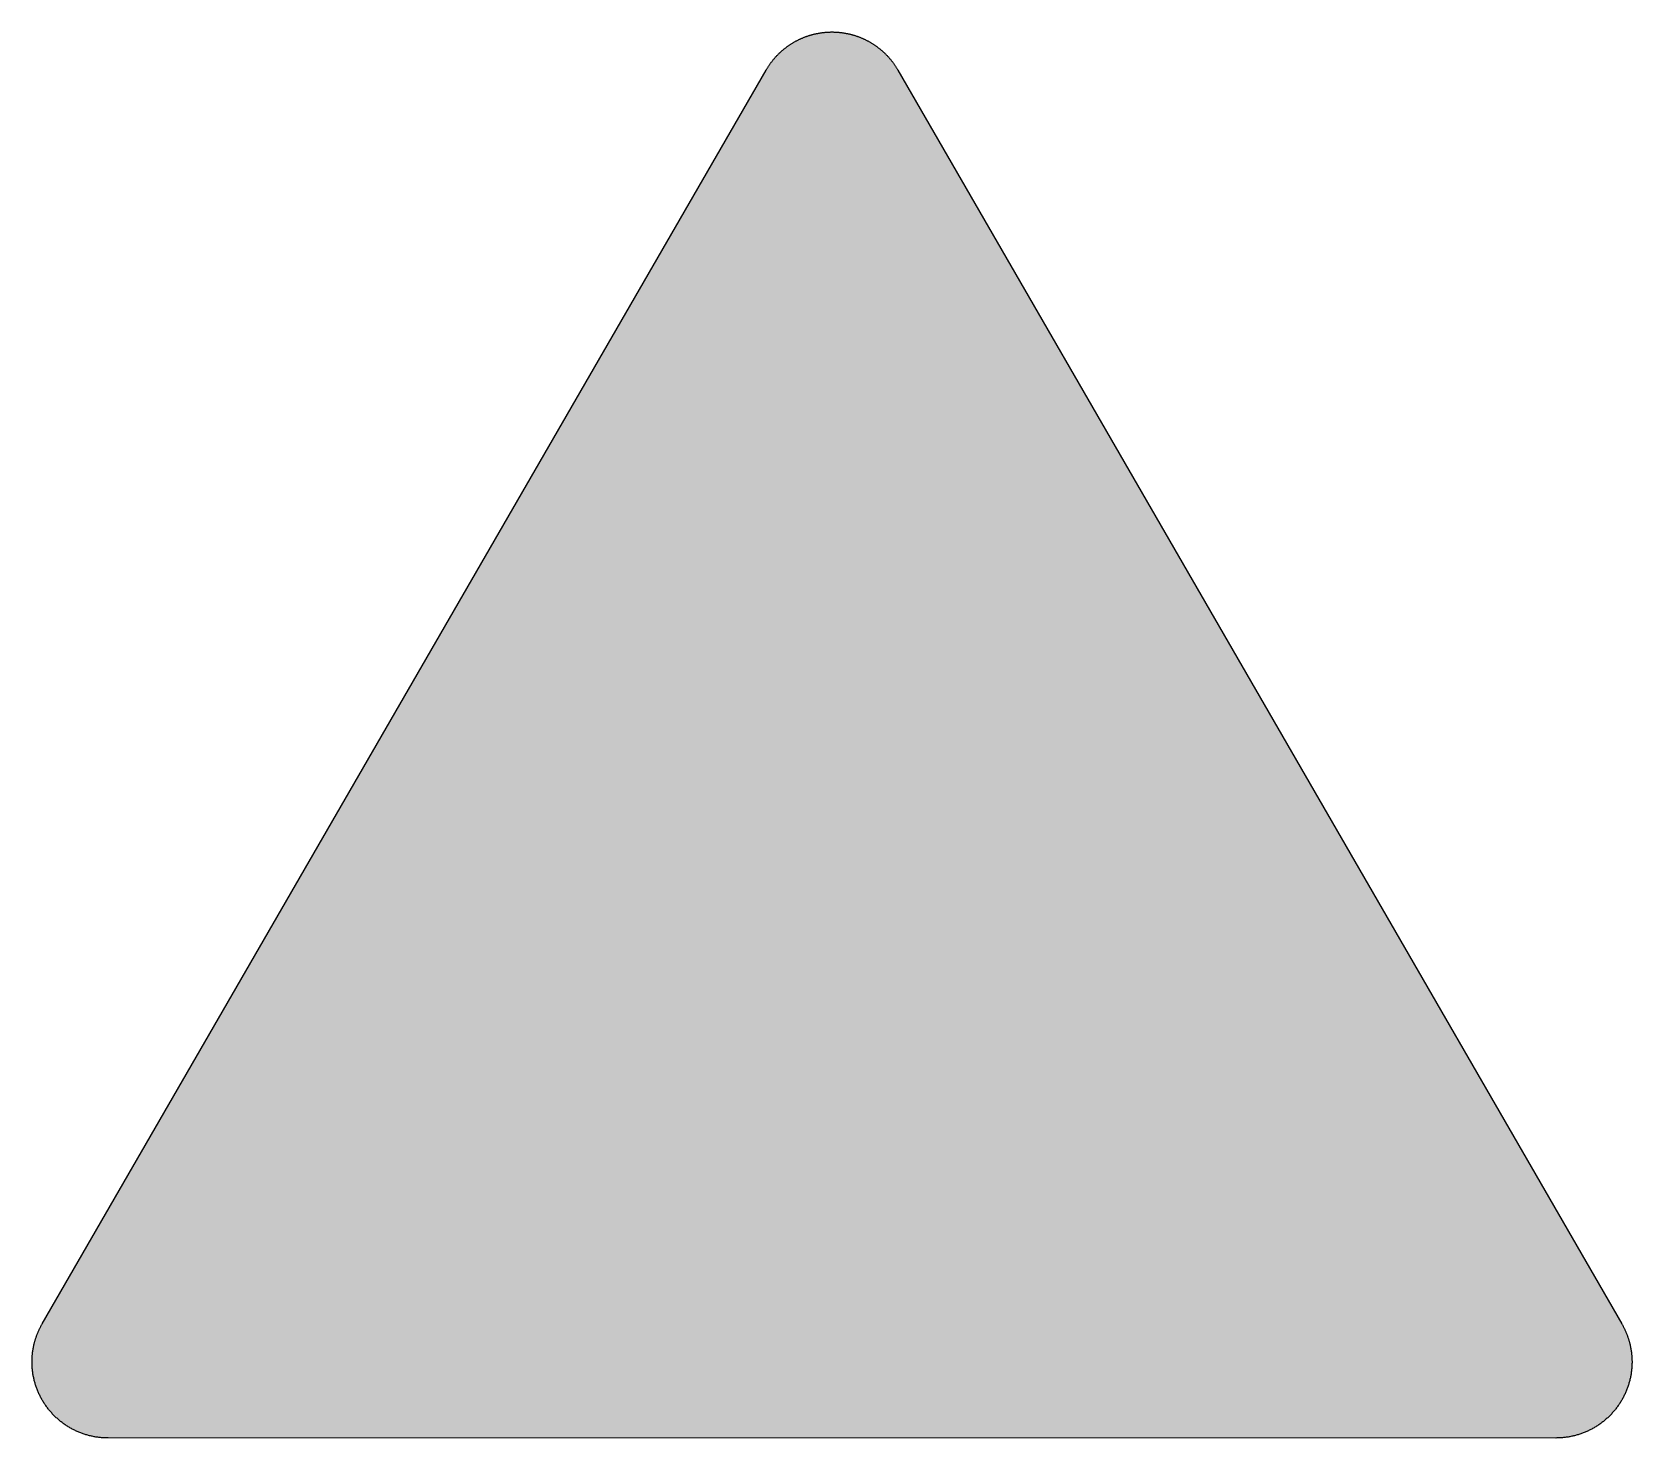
# Model space of a CAD drawing. Header units: millimetres. Extents: x 0 to 297, y 0 to 261.
import ezdxf

# ---------------------------------------------------------------- set-up
doc = ezdxf.new("R2010")
doc.units = ezdxf.units.MM

msp = doc.modelspace()

# ---------------------------------------------------------------- hatches: boundary and pattern name
msp.add_hatch(color=254).paths.add_polyline_path([(14.1633, 0.0526), (13.9878, 0.0533), (13.8125, 0.0559), (13.6373, 0.061), (13.462, 0.0686), (13.2893, 0.0787), (13.114, 0.0914), (12.9413, 0.1041), (12.7686, 0.1194), (12.5959, 0.1397), (12.4231, 0.16), (12.2504, 0.1803), (12.0777, 0.2057), (11.9075, 0.2337), (11.7373, 0.2616), (11.5672, 0.2921), (11.397, 0.3251), (11.2268, 0.3607), (11.0592, 0.3962), (10.8915, 0.4369), (10.7239, 0.4775), (10.5562, 0.5207), (10.3886, 0.5664), (10.2235, 0.6121), (10.0584, 0.6604), (9.8933, 0.7137), (9.7307, 0.7645), (9.5682, 0.8204), (9.4056, 0.8788), (9.2431, 0.9373), (9.083, 0.9982), (8.923, 1.0617), (8.763, 1.1252), (8.6055, 1.1938), (8.4455, 1.2624), (8.2906, 1.331), (8.1331, 1.4046), (7.9781, 1.4783), (7.8232, 1.5545), (7.6708, 1.6332), (7.5184, 1.7145), (7.366, 1.7958), (7.2161, 1.8796), (7.0663, 1.966), (6.919, 2.0549), (6.7716, 2.1438), (6.6243, 2.2352), (6.4795, 2.3266), (6.3348, 2.4232), (6.19, 2.5197), (6.0477, 2.6187), (5.908, 2.7178), (5.7683, 2.8219), (5.6286, 2.9261), (5.4915, 3.0302), (5.3543, 3.1394), (5.2197, 3.2487), (5.0851, 3.3579), (4.953, 3.4722), (4.8209, 3.5865), (4.6914, 3.7033), (4.5644, 3.8202), (4.4348, 3.9395), (4.3104, 4.0615), (4.1859, 4.1859), (4.0615, 4.3104), (3.9395, 4.4374), (3.8202, 4.5644), (3.7033, 4.6914), (3.5865, 4.8235), (3.4722, 4.953), (3.3579, 5.0876), (3.2487, 5.2197), (3.1369, 5.3543), (3.0302, 5.4915), (2.9235, 5.6286), (2.8194, 5.7683), (2.7178, 5.908), (2.6187, 6.0503), (2.5197, 6.19), (2.4232, 6.3348), (2.3266, 6.4795), (2.2352, 6.6243), (2.1438, 6.7716), (2.0523, 6.919), (1.966, 7.0663), (1.8796, 7.2161), (1.7958, 7.366), (1.7145, 7.5184), (1.6332, 7.6708), (1.5545, 7.8232), (1.4783, 7.9781), (1.4046, 8.1331), (1.331, 8.2906), (1.2598, 8.4455), (1.1913, 8.6055), (1.1252, 8.763), (1.0592, 8.923), (0.9982, 9.083), (0.9373, 9.2431), (0.8763, 9.4056), (0.8204, 9.5682), (0.7645, 9.7307), (0.7112, 9.8933), (0.6604, 10.0584), (0.6121, 10.2235), (0.5639, 10.3911), (0.5207, 10.5562), (0.4775, 10.7239), (0.4343, 10.8915), (0.3962, 11.0592), (0.3607, 11.2268), (0.3251, 11.397), (0.2921, 11.5672), (0.2616, 11.7373), (0.2311, 11.9075), (0.2057, 12.0802), (0.1803, 12.2504), (0.1575, 12.4231), (0.1372, 12.5959), (0.1194, 12.7686), (0.1041, 12.9413), (0.0889, 13.114), (0.0787, 13.2893), (0.0686, 13.462), (0.061, 13.6373), (0.0559, 13.8125), (0.0508, 13.9878), (0.0508, 14.163), (0.0508, 14.2773), (0.0533, 14.3942), (0.0559, 14.511), (0.0584, 14.6253), (0.0635, 14.7422), (0.0686, 14.859), (0.0737, 14.9733), (0.0813, 15.0901), (0.0889, 15.2044), (0.0991, 15.3187), (0.1092, 15.4356), (0.1194, 15.5499), (0.1321, 15.6642), (0.1448, 15.7785), (0.1575, 15.8953), (0.1727, 16.0096), (0.188, 16.1239), (0.2032, 16.2382), (0.221, 16.35), (0.2413, 16.4643), (0.2591, 16.5786), (0.2794, 16.6929), (0.2997, 16.8046), (0.3226, 16.9189), (0.3454, 17.0307), (0.3708, 17.145), (0.3937, 17.2568), (0.4191, 17.3685), (0.447, 17.4803), (0.475, 17.592), (0.5029, 17.7038), (0.5334, 17.8156), (0.5613, 17.9273), (0.5944, 18.0365), (0.6248, 18.1483), (0.6579, 18.2575), (0.6934, 18.3693), (0.7264, 18.4785), (0.762, 18.5877), (0.8001, 18.6969), (0.8382, 18.8062), (0.8763, 18.9128), (0.9144, 19.0221), (0.955, 19.1313), (0.9957, 19.238), (1.0389, 19.3446), (1.0795, 19.4539), (1.1252, 19.5605), (1.1684, 19.6647), (1.2141, 19.7714), (1.2598, 19.878), (1.3081, 19.9822), (1.3564, 20.0889), (1.4046, 20.193), (1.4554, 20.2971), (1.5062, 20.4013), (1.557, 20.5054), (1.6104, 20.607), (1.6637, 20.7112), (1.717, 20.8128), (1.7729, 20.9144), (1.8263, 21.016), (1.8847, 21.1176), (1.9406, 21.2192), (136.2523, 253.8501), (136.3091, 253.9492), (136.3675, 254.0483), (136.4285, 254.1473), (136.4894, 254.2464), (136.5504, 254.3454), (136.6139, 254.442), (136.6774, 254.5385), (136.7409, 254.635), (136.8044, 254.7315), (136.8704, 254.8255), (136.9365, 254.922), (137.0025, 255.016), (137.0711, 255.11), (137.1397, 255.2014), (137.2083, 255.2954), (137.2794, 255.3868), (137.3505, 255.4783), (137.4216, 255.5672), (137.4927, 255.6586), (137.5664, 255.7475), (137.6401, 255.8364), (137.7137, 255.9253), (137.7874, 256.0117), (137.8636, 256.098), (137.9398, 256.1844), (138.016, 256.2708), (138.0947, 256.3546), (138.1735, 256.4409), (138.2522, 256.5222), (138.3309, 256.606), (138.4122, 256.6899), (138.4935, 256.7711), (138.5748, 256.8524), (138.6586, 256.9312), (138.7399, 257.0124), (138.8237, 257.0912), (138.9075, 257.1699), (138.9939, 257.2461), (139.0802, 257.3249), (139.1641, 257.4011), (139.253, 257.4747), (139.3393, 257.5509), (139.4282, 257.6246), (139.5171, 257.6982), (139.606, 257.7719), (139.6949, 257.843), (139.7864, 257.9141), (139.8778, 257.9853), (139.9692, 258.0564), (140.0607, 258.125), (140.1547, 258.1935), (140.2486, 258.2596), (140.3426, 258.3282), (140.4366, 258.3942), (140.5331, 258.4602), (140.6296, 258.5237), (140.7262, 258.5872), (140.8227, 258.6507), (140.9192, 258.7142), (141.0183, 258.7752), (141.1173, 258.8362), (141.2164, 258.8946), (141.3154, 258.9555), (141.4145, 259.014), (141.5161, 259.0698), (141.6177, 259.1283), (141.7193, 259.1841), (141.8209, 259.2375), (141.9225, 259.2934), (142.0266, 259.3467), (142.1308, 259.3975), (142.2324, 259.4508), (142.3365, 259.5016), (142.4407, 259.5499), (142.5473, 259.6007), (142.6515, 259.6464), (142.7556, 259.6947), (142.8623, 259.7404), (142.969, 259.7861), (143.0757, 259.8318), (143.1823, 259.875), (143.289, 259.9182), (143.3957, 259.9588), (143.5049, 259.9995), (143.6116, 260.0401), (143.7208, 260.0808), (143.83, 260.1189), (143.9393, 260.1544), (144.0485, 260.1925), (144.1577, 260.2281), (144.2669, 260.2636), (144.3761, 260.2967), (144.4879, 260.3297), (144.5971, 260.3627), (144.7089, 260.3932), (144.8206, 260.4237), (144.9299, 260.4516), (145.0416, 260.4821), (145.1534, 260.5075), (145.2651, 260.5354), (145.3794, 260.5608), (145.4912, 260.5862), (145.603, 260.6091), (145.7173, 260.6319), (145.829, 260.6548), (145.9433, 260.6751), (146.0551, 260.6954), (146.1694, 260.7158), (146.2837, 260.7335), (146.398, 260.7513), (146.5123, 260.7666), (146.6266, 260.7818), (146.7409, 260.797), (146.8552, 260.8123), (146.9695, 260.825), (147.0838, 260.8351), (147.2006, 260.8478), (147.3149, 260.858), (147.4292, 260.8656), (147.5461, 260.8732), (147.6604, 260.8809), (147.7772, 260.8859), (147.8915, 260.8936), (148.0083, 260.8961), (148.1226, 260.9012), (148.2395, 260.9037), (148.3563, 260.9037), (148.4706, 260.9037), (148.5875, 260.9037), (148.7043, 260.9037), (148.8186, 260.9012), (148.9354, 260.8961), (149.0523, 260.8936), (149.1666, 260.8859), (149.2834, 260.8809), (149.3977, 260.8732), (149.512, 260.8656), (149.6289, 260.858), (149.7432, 260.8478), (149.8575, 260.8351), (149.9743, 260.825), (150.0886, 260.8123), (150.2029, 260.797), (150.3172, 260.7818), (150.4315, 260.7666), (150.5458, 260.7513), (150.6601, 260.7335), (150.7744, 260.7158), (150.8862, 260.6954), (151.0005, 260.6751), (151.1148, 260.6548), (151.2265, 260.6319), (151.3408, 260.6091), (151.4526, 260.5862), (151.5643, 260.5608), (151.6761, 260.5354), (151.7879, 260.5075), (151.8996, 260.4821), (152.0114, 260.4516), (152.1231, 260.4237), (152.2349, 260.3932), (152.3467, 260.3627), (152.4559, 260.3297), (152.5676, 260.2967), (152.6769, 260.2636), (152.7861, 260.2281), (152.8953, 260.1925), (153.0045, 260.1544), (153.1137, 260.1189), (153.223, 260.0808), (153.3296, 260.0401), (153.4389, 259.9995), (153.5455, 259.9588), (153.6548, 259.9182), (153.7614, 259.875), (153.8681, 259.8318), (153.9748, 259.7861), (154.0789, 259.7404), (154.1856, 259.6947), (154.2923, 259.6464), (154.3964, 259.6007), (154.5006, 259.5499), (154.6047, 259.5016), (154.7089, 259.4508), (154.813, 259.3975), (154.9171, 259.3467), (155.0187, 259.2934), (155.1203, 259.2375), (155.2245, 259.1841), (155.3261, 259.1283), (155.4251, 259.0698), (155.5267, 259.014), (155.6283, 258.9555), (155.7274, 258.8946), (155.8265, 258.8362), (155.9255, 258.7752), (156.022, 258.7142), (156.1211, 258.6507), (156.2176, 258.5872), (156.3141, 258.5237), (156.4107, 258.4602), (156.5046, 258.3942), (156.6012, 258.3282), (156.6951, 258.2596), (156.7866, 258.1935), (156.8806, 258.125), (156.972, 258.0564), (157.066, 257.9853), (157.1574, 257.9141), (157.2463, 257.843), (157.3378, 257.7719), (157.4267, 257.6982), (157.5156, 257.6246), (157.6019, 257.5509), (157.6908, 257.4747), (157.7772, 257.4011), (157.8635, 257.3249), (157.9499, 257.2461), (158.0337, 257.1699), (158.1201, 257.0912), (158.2039, 257.0124), (158.2852, 256.9312), (158.369, 256.8524), (158.4503, 256.7711), (158.5316, 256.6899), (158.6103, 256.606), (158.6916, 256.5222), (158.7703, 256.4409), (158.8491, 256.3546), (158.9253, 256.2708), (159.004, 256.1844), (159.0802, 256.098), (159.1539, 256.0117), (159.2301, 255.9253), (159.3037, 255.8364), (159.3774, 255.7475), (159.451, 255.6586), (159.5222, 255.5672), (159.5933, 255.4783), (159.6644, 255.3868), (159.7355, 255.2954), (159.8041, 255.2014), (159.8727, 255.11), (159.9387, 255.016), (160.0073, 254.922), (160.0733, 254.8255), (160.1368, 254.7315), (160.2029, 254.635), (160.2664, 254.5385), (160.3299, 254.442), (160.3908, 254.3454), (160.4543, 254.2464), (160.5153, 254.1473), (160.5737, 254.0483), (160.6347, 253.9492), (160.6906, 253.8476), (295.0023, 21.2192), (295.0591, 21.1176), (295.115, 21.016), (295.1709, 20.9144), (295.2267, 20.8128), (295.2801, 20.7112), (295.3334, 20.607), (295.3868, 20.5054), (295.4376, 20.4013), (295.4884, 20.2971), (295.5392, 20.193), (295.5874, 20.0889), (295.6357, 19.9822), (295.6814, 19.878), (295.7297, 19.7714), (295.7754, 19.6647), (295.8186, 19.5605), (295.8617, 19.4539), (295.9049, 19.3446), (295.9481, 19.238), (295.9887, 19.1313), (296.0294, 19.0221), (296.0675, 18.9128), (296.1056, 18.8062), (296.1437, 18.6969), (296.1792, 18.5877), (296.2148, 18.4785), (296.2504, 18.3693), (296.2834, 18.2575), (296.3164, 18.1483), (296.3494, 18.0365), (296.3799, 17.9273), (296.4104, 17.8156), (296.4409, 17.7038), (296.4688, 17.592), (296.4967, 17.4803), (296.5221, 17.3685), (296.5475, 17.2568), (296.5729, 17.145), (296.5958, 17.0307), (296.6212, 16.9189), (296.6415, 16.8046), (296.6644, 16.6929), (296.6822, 16.5786), (296.7025, 16.4643), (296.7203, 16.35), (296.738, 16.2382), (296.7558, 16.1239), (296.7711, 16.0096), (296.7838, 15.8953), (296.799, 15.7785), (296.8117, 15.6642), (296.8244, 15.5499), (296.8346, 15.4356), (296.8447, 15.3187), (296.8523, 15.2044), (296.86, 15.0901), (296.8676, 14.9733), (296.8752, 14.859), (296.8803, 14.7422), (296.8828, 14.6253), (296.8879, 14.511), (296.8904, 14.3942), (296.8904, 14.2773), (296.8904, 14.163), (296.8904, 13.9878), (296.8879, 13.8125), (296.8828, 13.6373), (296.8752, 13.462), (296.865, 13.2893), (296.8523, 13.114), (296.8396, 12.9413), (296.8219, 12.7686), (296.8041, 12.5959), (296.7838, 12.4231), (296.7609, 12.2504), (296.738, 12.0802), (296.7101, 11.9075), (296.6822, 11.7373), (296.6517, 11.5672), (296.6187, 11.397), (296.5831, 11.2268), (296.545, 11.0592), (296.5069, 10.8915), (296.4663, 10.7239), (296.4231, 10.5562), (296.3774, 10.3911), (296.3316, 10.2235), (296.2808, 10.0584), (296.23, 9.8933), (296.1767, 9.7307), (296.1234, 9.5682), (296.0649, 9.4056), (296.0065, 9.2431), (295.9456, 9.083), (295.8821, 8.923), (295.8186, 8.763), (295.75, 8.6055), (295.6814, 8.4455), (295.6103, 8.2906), (295.5392, 8.1331), (295.463, 7.9781), (295.3868, 7.8232), (295.3106, 7.6708), (295.2293, 7.5184), (295.148, 7.366), (295.0642, 7.2161), (294.9778, 7.0663), (294.8889, 6.919), (294.8, 6.7716), (294.7086, 6.6243), (294.6146, 6.4795), (294.5206, 6.3348), (294.4241, 6.19), (294.325, 6.0503), (294.226, 5.908), (294.1218, 5.7683), (294.0177, 5.6286), (293.9136, 5.4915), (293.8043, 5.3543), (293.6951, 5.2197), (293.5859, 5.0876), (293.4716, 4.953), (293.3573, 4.8235), (293.2405, 4.6914), (293.1236, 4.5644), (293.0042, 4.4374), (292.8823, 4.3104), (292.7579, 4.1859), (292.6334, 4.0615), (292.5089, 3.9395), (292.3794, 3.8202), (292.2524, 3.7033), (292.1203, 3.5865), (291.9908, 3.4722), (291.8562, 3.3579), (291.7241, 3.2487), (291.5895, 3.1394), (291.4523, 3.0302), (291.3151, 2.9261), (291.1754, 2.8219), (291.0357, 2.7178), (290.8935, 2.6187), (290.7513, 2.5197), (290.609, 2.4232), (290.4642, 2.3266), (290.3195, 2.2352), (290.1721, 2.1438), (290.0248, 2.0549), (289.8775, 1.966), (289.7276, 1.8796), (289.5778, 1.7958), (289.4254, 1.7145), (289.273, 1.6332), (289.118, 1.5545), (288.9656, 1.4783), (288.8107, 1.4046), (288.6532, 1.331), (288.4957, 1.2624), (288.3383, 1.1938), (288.1808, 1.1252), (288.0208, 1.0617), (287.8607, 0.9982), (287.7007, 0.9373), (287.5382, 0.8788), (287.3756, 0.8204), (287.213, 0.7645), (287.0479, 0.7137), (286.8854, 0.6604), (286.7203, 0.6121), (286.5526, 0.5664), (286.3875, 0.5207), (286.2199, 0.4775), (286.0523, 0.4369), (285.8846, 0.3962), (285.7144, 0.3607), (285.5468, 0.3251), (285.3766, 0.2921), (285.2064, 0.2616), (285.0363, 0.2337), (284.8635, 0.2057), (284.6934, 0.1803), (284.5206, 0.16), (284.3479, 0.1397), (284.1752, 0.1194), (284.0025, 0.1041), (283.8272, 0.0914), (283.6545, 0.0787), (283.4792, 0.0686), (283.3065, 0.061), (283.1313, 0.0559), (282.956, 0.0533), (282.7807, 0.0508)])
h = msp.add_hatch(color=22)
h.paths.add_polyline_path([(14.1633, 5.3442), (13.9344, 5.3467), (13.7084, 5.3543), (13.4849, 5.3696), (13.2613, 5.3873), (13.0378, 5.4127), (12.8194, 5.4458), (12.6009, 5.4813), (12.385, 5.522), (12.1717, 5.5677), (11.9583, 5.621), (11.7475, 5.6769), (11.5392, 5.7404), (11.3335, 5.8064), (11.1303, 5.8776), (10.9296, 5.9538), (10.729, 6.035), (10.5334, 6.1214), (10.3378, 6.2128), (10.1473, 6.3068), (9.9593, 6.4084), (9.7714, 6.5126), (9.5885, 6.6192), (9.4082, 6.7335), (9.2304, 6.8504), (9.0576, 6.9698), (8.8849, 7.0942), (8.7173, 7.2238), (8.5522, 7.3584), (8.3896, 7.493), (8.2321, 7.6352), (8.0772, 7.7775), (7.9273, 7.9273), (7.7775, 8.0772), (7.6352, 8.2321), (7.493, 8.3922), (7.3558, 8.5522), (7.2238, 8.7173), (7.0942, 8.8849), (6.9698, 9.0576), (6.8504, 9.2329), (6.7335, 9.4082), (6.6192, 9.5885), (6.5126, 9.7739), (6.4084, 9.9593), (6.3068, 10.1473), (6.2128, 10.3403), (6.1214, 10.5334), (6.035, 10.729), (5.9538, 10.9296), (5.8776, 11.1303), (5.8064, 11.3335), (5.7404, 11.5392), (5.6769, 11.7475), (5.621, 11.9583), (5.5677, 12.1717), (5.522, 12.385), (5.4813, 12.6009), (5.4432, 12.8194), (5.4127, 13.0404), (5.3873, 13.2613), (5.3696, 13.4849), (5.3543, 13.7084), (5.3467, 13.9344), (5.3416, 14.163), (5.3442, 14.2342), (5.3442, 14.3078), (5.3442, 14.3789), (5.3467, 14.4526), (5.3492, 14.5237), (5.3543, 14.5974), (5.3569, 14.6685), (5.3619, 14.7422), (5.367, 14.8133), (5.3721, 14.8869), (5.3797, 14.9581), (5.3848, 15.0292), (5.3924, 15.1003), (5.4, 15.174), (5.4102, 15.2451), (5.4178, 15.3162), (5.428, 15.3873), (5.4381, 15.4584), (5.4483, 15.5296), (5.461, 15.6007), (5.4737, 15.6718), (5.4864, 15.7429), (5.4991, 15.814), (5.5118, 15.8852), (5.527, 15.9563), (5.5423, 16.0249), (5.5575, 16.096), (5.5728, 16.1671), (5.5905, 16.2357), (5.6083, 16.3068), (5.6261, 16.3754), (5.6439, 16.444), (5.6617, 16.5151), (5.682, 16.5837), (5.7023, 16.6522), (5.7226, 16.7208), (5.7429, 16.7919), (5.7658, 16.8605), (5.7887, 16.9266), (5.8115, 16.9951), (5.8344, 17.0637), (5.8572, 17.1323), (5.8826, 17.2009), (5.908, 17.2669), (5.9334, 17.3355), (5.9588, 17.4015), (5.9868, 17.4676), (6.0147, 17.5362), (6.0427, 17.6022), (6.0706, 17.6682), (6.0985, 17.7343), (6.129, 17.8003), (6.1595, 17.8664), (6.19, 17.9299), (6.2205, 17.9959), (6.2509, 18.0619), (6.284, 18.1254), (6.317, 18.1915), (6.35, 18.255), (6.383, 18.3185), (6.4186, 18.382), (6.4541, 18.4455), (6.4897, 18.509), (6.5253, 18.5725), (140.8356, 251.2042), (140.909, 251.3305), (140.9852, 251.4549), (141.064, 251.5794), (141.1453, 251.7013), (141.2265, 251.8232), (141.3129, 251.9426), (141.3967, 252.0594), (141.4856, 252.1763), (141.5745, 252.2906), (141.666, 252.4023), (141.7599, 252.5141), (141.8539, 252.6233), (141.9504, 252.73), (142.0495, 252.8367), (142.1486, 252.9408), (142.2502, 253.0424), (142.3518, 253.144), (142.4559, 253.2431), (142.5626, 253.3396), (142.6693, 253.4336), (142.7785, 253.5276), (142.8877, 253.619), (142.9995, 253.7104), (143.1112, 253.7968), (143.2255, 253.8832), (143.3424, 253.967), (143.4592, 254.0483), (143.576, 254.1295), (143.6954, 254.2083), (143.8173, 254.2845), (143.9393, 254.3581), (144.0612, 254.4318), (144.1856, 254.5004), (144.3126, 254.569), (144.4371, 254.635), (144.5666, 254.701), (144.6936, 254.762), (144.8232, 254.823), (144.9553, 254.8814), (145.0848, 254.9373), (145.2194, 254.9906), (145.3515, 255.0414), (145.4861, 255.0922), (145.6207, 255.1405), (145.7579, 255.1836), (145.8951, 255.2268), (146.0322, 255.2675), (146.1694, 255.3081), (146.3091, 255.3437), (146.4488, 255.3792), (146.591, 255.4097), (146.7307, 255.4402), (146.873, 255.4681), (147.0152, 255.491), (147.16, 255.5138), (147.3022, 255.5342), (147.447, 255.5519), (147.5918, 255.5697), (147.7391, 255.5824), (147.8839, 255.5926), (148.0312, 255.6027), (148.176, 255.6078), (148.3233, 255.6104), (148.4706, 255.6129), (148.6179, 255.6104), (148.7653, 255.6078), (148.9126, 255.6027), (149.0599, 255.5926), (149.2047, 255.5824), (149.3495, 255.5697), (149.4942, 255.5519), (149.639, 255.5342), (149.7838, 255.5138), (149.926, 255.491), (150.0683, 255.4681), (150.2105, 255.4402), (150.3528, 255.4097), (150.4925, 255.3792), (150.6347, 255.3437), (150.7719, 255.3081), (150.9116, 255.2675), (151.0487, 255.2268), (151.1859, 255.1836), (151.323, 255.1405), (151.4577, 255.0922), (151.5923, 255.0414), (151.7244, 254.9906), (151.8564, 254.9373), (151.9885, 254.8814), (152.1206, 254.823), (152.2501, 254.762), (152.3771, 254.701), (152.5041, 254.635), (152.6311, 254.569), (152.7581, 254.5004), (152.8801, 254.4318), (153.0045, 254.3581), (153.1264, 254.2845), (153.2458, 254.2083), (153.3652, 254.1295), (153.4846, 254.0483), (153.6014, 253.967), (153.7157, 253.8832), (153.83, 253.7968), (153.9443, 253.7104), (154.0561, 253.619), (154.1653, 253.5276), (154.2745, 253.4336), (154.3812, 253.3396), (154.4879, 253.2431), (154.592, 253.144), (154.6936, 253.0424), (154.7952, 252.9408), (154.8943, 252.8367), (154.9933, 252.73), (155.0899, 252.6233), (155.1838, 252.5141), (155.2778, 252.4023), (155.3693, 252.2906), (155.4582, 252.1763), (155.5471, 252.0594), (155.6334, 251.9426), (155.7172, 251.8232), (155.7985, 251.7013), (155.8798, 251.5794), (155.9585, 251.4549), (156.0347, 251.3305), (156.1109, 251.2035), (290.4201, 18.5734), (290.4541, 18.509), (290.4896, 18.4455), (290.5252, 18.382), (290.5608, 18.3185), (290.5938, 18.255), (290.6268, 18.1915), (290.6598, 18.1254), (290.6903, 18.0619), (290.7233, 17.9959), (290.7538, 17.9299), (290.7843, 17.8664), (290.8148, 17.8003), (290.8452, 17.7343), (290.8732, 17.6682), (290.9011, 17.6022), (290.9291, 17.5362), (290.957, 17.4676), (290.9824, 17.4015), (291.0103, 17.3355), (291.0357, 17.2669), (291.0611, 17.2009), (291.084, 17.1323), (291.1094, 17.0637), (291.1323, 16.9951), (291.1551, 16.9266), (291.178, 16.8605), (291.1983, 16.7919), (291.2212, 16.7208), (291.2415, 16.6522), (291.2618, 16.5837), (291.2796, 16.5151), (291.2999, 16.444), (291.3177, 16.3754), (291.3355, 16.3068), (291.3532, 16.2357), (291.3685, 16.1671), (291.3863, 16.096), (291.4015, 16.0249), (291.4167, 15.9563), (291.4294, 15.8852), (291.4447, 15.814), (291.4574, 15.7429), (291.4701, 15.6718), (291.4828, 15.6007), (291.4929, 15.5296), (291.5031, 15.4584), (291.5133, 15.3873), (291.5234, 15.3162), (291.5336, 15.2451), (291.5412, 15.174), (291.5488, 15.1003), (291.5564, 15.0292), (291.5641, 14.9581), (291.5691, 14.8869), (291.5768, 14.8133), (291.5818, 14.7422), (291.5844, 14.6685), (291.5895, 14.5974), (291.592, 14.5237), (291.5945, 14.4526), (291.5971, 14.3789), (291.5996, 14.3078), (291.5996, 14.2342), (291.5996, 14.163), (291.5971, 13.9344), (291.5895, 13.7084), (291.5742, 13.4849), (291.5539, 13.2613), (291.5285, 13.0404), (291.498, 12.8194), (291.4625, 12.6009), (291.4218, 12.385), (291.3736, 12.1717), (291.3228, 11.9583), (291.2643, 11.7475), (291.2034, 11.5392), (291.1373, 11.3335), (291.0637, 11.1303), (290.9875, 10.9296), (290.9062, 10.729), (290.8198, 10.5334), (290.7309, 10.3403), (290.6344, 10.1473), (290.5354, 9.9593), (290.4312, 9.7739), (290.322, 9.5885), (290.2102, 9.4082), (290.0934, 9.2329), (289.974, 9.0576), (289.847, 8.8849), (289.72, 8.7173), (289.5854, 8.5522), (289.4482, 8.3922), (289.3085, 8.2321), (289.1638, 8.0772), (289.0164, 7.9273), (288.8666, 7.7775), (288.7116, 7.6352), (288.5516, 7.493), (288.3916, 7.3584), (288.2265, 7.2238), (288.0563, 7.0942), (287.8861, 6.9698), (287.7109, 6.8504), (287.5331, 6.7335), (287.3527, 6.6192), (287.1699, 6.5126), (286.9844, 6.4084), (286.7965, 6.3068), (286.6034, 6.2128), (286.4104, 6.1214), (286.2148, 6.035), (286.0142, 5.9538), (285.8135, 5.8776), (285.6103, 5.8064), (285.4046, 5.7404), (285.1963, 5.6769), (284.9855, 5.621), (284.7721, 5.5677), (284.5587, 5.522), (284.3428, 5.4813), (284.1244, 5.4458), (283.9034, 5.4127), (283.6824, 5.3873), (283.4589, 5.3696), (283.2354, 5.3543), (283.0093, 5.3467), (282.7807, 5.3442)])
h.paths.add_polyline_path([(44.716, 31.8026), (148.4725, 211.5167), (252.2305, 31.8026)], flags=16)
h = msp.add_hatch(color=59)
edge = h.paths.add_edge_path()
edge.add_line((150.6883, 43.56), (158.7941, 91.5211))
edge.add_line((158.7941, 91.5211), (158.7957, 91.534))
edge.add_line((158.7957, 91.534), (158.7983, 91.5492))
edge.add_line((158.7983, 91.5492), (158.8008, 91.5619))
edge.add_line((158.8008, 91.5619), (158.8033, 91.5772))
edge.add_line((158.8033, 91.5772), (158.8033, 91.5899))
edge.add_line((158.8033, 91.5899), (158.8059, 91.6051))
edge.add_line((158.8059, 91.6051), (158.8084, 91.6203))
edge.add_line((158.8084, 91.6203), (158.811, 91.633))
edge.add_line((158.811, 91.633), (158.8135, 91.6483))
edge.add_line((158.8135, 91.6483), (158.816, 91.661))
edge.add_line((158.816, 91.661), (158.8186, 91.6762))
edge.add_line((158.8186, 91.6762), (158.8186, 91.6915))
edge.add_line((158.8186, 91.6915), (158.8211, 91.7042))
edge.add_line((158.8211, 91.7042), (158.8237, 91.7194))
edge.add_line((158.8237, 91.7194), (158.8262, 91.7346))
edge.add_line((158.8262, 91.7346), (158.8262, 91.7473))
edge.add_line((158.8262, 91.7473), (158.8287, 91.7626))
edge.add_line((158.8287, 91.7626), (158.8313, 91.7753))
edge.add_line((158.8313, 91.7753), (158.8313, 91.7905))
edge.add_line((158.8313, 91.7905), (158.8338, 91.8058))
edge.add_line((158.8338, 91.8058), (158.8364, 91.8185))
edge.add_line((158.8364, 91.8185), (158.8364, 91.8337))
edge.add_line((158.8364, 91.8337), (158.8389, 91.8489))
edge.add_line((158.8389, 91.8489), (158.8414, 91.8616))
edge.add_line((158.8414, 91.8616), (158.8414, 91.8769))
edge.add_line((158.8414, 91.8769), (158.844, 91.8921))
edge.add_line((158.844, 91.8921), (158.844, 91.9048))
edge.add_line((158.844, 91.9048), (158.8465, 91.9201))
edge.add_line((158.8465, 91.9201), (158.8465, 91.9353))
edge.add_line((158.8465, 91.9353), (158.8491, 91.948))
edge.add_line((158.8491, 91.948), (158.8491, 91.9632))
edge.add_line((158.8491, 91.9632), (158.8516, 91.9759))
edge.add_line((158.8516, 91.9759), (158.8516, 91.9912))
edge.add_line((158.8516, 91.9912), (158.8541, 92.0064))
edge.add_line((158.8541, 92.0064), (158.8541, 92.0191))
edge.add_line((158.8541, 92.0191), (158.8567, 92.0344))
edge.add_line((158.8567, 92.0344), (158.8567, 92.0496))
edge.add_line((158.8567, 92.0496), (158.8567, 92.0623))
edge.add_line((158.8567, 92.0623), (158.8592, 92.0775))
edge.add_line((158.8592, 92.0775), (158.8592, 92.0928))
edge.add_line((158.8592, 92.0928), (158.8592, 92.1055))
edge.add_line((158.8592, 92.1055), (158.8618, 92.1207))
edge.add_line((158.8618, 92.1207), (158.8618, 92.136))
edge.add_line((158.8618, 92.136), (158.8618, 92.1487))
edge.add_line((158.8618, 92.1487), (158.8643, 92.1639))
edge.add_line((158.8643, 92.1639), (158.8643, 92.1791))
edge.add_line((158.8643, 92.1791), (158.8643, 92.1918))
edge.add_line((158.8643, 92.1918), (158.8643, 92.2071))
edge.add_line((158.8643, 92.2071), (158.8668, 92.2223))
edge.add_line((158.8668, 92.2223), (158.8668, 92.235))
edge.add_line((158.8668, 92.235), (158.8668, 92.2503))
edge.add_line((158.8668, 92.2503), (158.8668, 92.2655))
edge.add_line((158.8668, 92.2655), (158.8668, 92.2782))
edge.add_line((158.8668, 92.2782), (158.8694, 92.2934))
edge.add_line((158.8694, 92.2934), (158.8694, 92.3087))
edge.add_line((158.8694, 92.3087), (158.8694, 92.3214))
edge.add_line((158.8694, 92.3214), (158.8694, 92.3366))
edge.add_line((158.8694, 92.3366), (158.8694, 92.3519))
edge.add_line((158.8694, 92.3519), (158.8694, 92.3646))
edge.add_line((158.8694, 92.3646), (158.8694, 92.3798))
edge.add_line((158.8694, 92.3798), (158.8694, 92.395))
edge.add_line((158.8694, 92.395), (158.8694, 92.4077))
edge.add_line((158.8694, 92.4077), (158.8694, 92.423))
edge.add_line((158.8694, 92.423), (158.8694, 92.4382))
edge.add_line((158.8694, 92.4382), (158.8694, 92.4484))
edge.add_line((158.8694, 92.4484), (158.8694, 92.4585))
edge.add_line((158.8694, 92.4585), (158.8694, 92.4687))
edge.add_line((158.8694, 92.4687), (158.8694, 92.4789))
edge.add_line((158.8694, 92.4789), (158.8694, 92.489))
edge.add_line((158.8694, 92.489), (158.8694, 92.4966))
edge.add_line((158.8694, 92.4966), (158.8694, 92.5068))
edge.add_line((158.8694, 92.5068), (158.8694, 92.517))
edge.add_line((158.8694, 92.517), (158.8694, 92.5271))
edge.add_line((158.8694, 92.5271), (158.8694, 92.5373))
edge.add_line((158.8694, 92.5373), (158.8694, 92.5474))
edge.add_line((158.8694, 92.5474), (158.8694, 92.5576))
edge.add_line((158.8694, 92.5576), (158.8694, 92.5678))
edge.add_line((158.8694, 92.5678), (158.8694, 92.5779))
edge.add_line((158.8694, 92.5779), (158.8668, 92.5881))
edge.add_line((158.8668, 92.5881), (158.8668, 92.5982))
edge.add_line((158.8668, 92.5982), (158.8668, 92.6084))
edge.add_line((158.8668, 92.6084), (158.8668, 92.6186))
edge.add_line((158.8668, 92.6186), (158.8668, 92.6287))
edge.add_line((158.8668, 92.6287), (158.8668, 92.6389))
edge.add_line((158.8668, 92.6389), (158.8668, 92.649))
edge.add_line((158.8668, 92.649), (158.8668, 92.6592))
edge.add_line((158.8668, 92.6592), (158.8643, 92.6694))
edge.add_line((158.8643, 92.6694), (158.8643, 92.6795))
edge.add_line((158.8643, 92.6795), (158.8643, 92.6897))
edge.add_line((158.8643, 92.6897), (158.8643, 92.6973))
edge.add_line((158.8643, 92.6973), (158.8643, 92.7075))
edge.add_line((158.8643, 92.7075), (158.8618, 92.7176))
edge.add_line((158.8618, 92.7176), (158.8618, 92.7278))
edge.add_line((158.8618, 92.7278), (158.8618, 92.7379))
edge.add_line((158.8618, 92.7379), (158.8618, 92.7481))
edge.add_line((158.8618, 92.7481), (158.8618, 92.7583))
edge.add_line((158.8618, 92.7583), (158.8592, 92.7684))
edge.add_line((158.8592, 92.7684), (158.8592, 92.7786))
edge.add_line((158.8592, 92.7786), (158.8592, 92.7887))
edge.add_line((158.8592, 92.7887), (158.8592, 92.7989))
edge.add_line((158.8592, 92.7989), (158.8567, 92.8091))
edge.add_line((158.8567, 92.8091), (158.8567, 92.8192))
edge.add_line((158.8567, 92.8192), (158.8567, 92.8294))
edge.add_line((158.8567, 92.8294), (158.8567, 92.8395))
edge.add_line((158.8567, 92.8395), (158.8541, 92.8497))
edge.add_line((158.8541, 92.8497), (158.8541, 92.8599))
edge.add_line((158.8541, 92.8599), (158.8541, 92.87))
edge.add_line((158.8541, 92.87), (158.8516, 92.8802))
edge.add_line((158.8516, 92.8802), (158.8516, 92.8903))
edge.add_line((158.8516, 92.8903), (158.8516, 92.9005))
edge.add_line((158.8516, 92.9005), (158.8491, 92.9081))
edge.add_line((158.8491, 92.9081), (158.8491, 92.9183))
edge.add_line((158.8491, 92.9183), (158.8491, 92.9284))
edge.add_line((158.8491, 92.9284), (158.8465, 92.9386))
edge.add_line((158.8465, 92.9386), (158.8465, 92.9488))
edge.add_line((158.8465, 92.9488), (158.8465, 92.9589))
edge.add_line((158.8465, 92.9589), (158.844, 92.9691))
edge.add_line((158.844, 92.9691), (158.844, 92.9792))
edge.add_line((158.844, 92.9792), (158.8414, 92.9894))
edge.add_line((158.8414, 92.9894), (158.8414, 92.9996))
edge.add_line((158.8414, 92.9996), (158.8414, 93.0097))
edge.add_line((158.8414, 93.0097), (158.8389, 93.0199))
edge.add_line((158.8389, 93.0199), (158.8389, 93.03))
edge.add_line((158.8389, 93.03), (158.8364, 93.0402))
edge.add_line((158.8364, 93.0402), (158.8364, 93.0504))
edge.add_line((158.8364, 93.0504), (158.8338, 93.0605))
edge.add_line((158.8338, 93.0605), (158.8338, 93.0707))
edge.add_line((158.8338, 93.0707), (158.8338, 93.0808))
edge.add_line((158.8338, 93.0808), (156.1758, 115.6727))
edge.add_line((156.1758, 115.6727), (137.3269, 104.3605))
edge.add_line((137.3269, 104.3605), (137.2641, 104.3229))
edge.add_line((137.2641, 104.3229), (137.2057, 104.2873))
edge.add_line((137.2057, 104.2873), (137.1448, 104.2543))
edge.add_line((137.1448, 104.2543), (137.0838, 104.2187))
edge.add_line((137.0838, 104.2187), (137.0228, 104.1857))
edge.add_line((137.0228, 104.1857), (136.9593, 104.1527))
edge.add_line((136.9593, 104.1527), (136.8984, 104.1197))
edge.add_line((136.8984, 104.1197), (136.8374, 104.0867))
edge.add_line((136.8374, 104.0867), (136.7739, 104.0562))
edge.add_line((136.7739, 104.0562), (136.7104, 104.0257))
edge.add_line((136.7104, 104.0257), (136.6495, 103.9952))
edge.add_line((136.6495, 103.9952), (136.586, 103.9647))
edge.add_line((136.586, 103.9647), (136.5225, 103.9368))
edge.add_line((136.5225, 103.9368), (136.459, 103.9063))
edge.add_line((136.459, 103.9063), (136.3955, 103.8784))
edge.add_line((136.3955, 103.8784), (136.332, 103.8504))
edge.add_line((136.332, 103.8504), (136.2659, 103.8225))
edge.add_line((136.2659, 103.8225), (136.2024, 103.7971))
edge.add_line((136.2024, 103.7971), (136.1389, 103.7717))
edge.add_line((136.1389, 103.7717), (136.0729, 103.7463))
edge.add_line((136.0729, 103.7463), (136.0094, 103.7209))
edge.add_line((136.0094, 103.7209), (135.9433, 103.6955))
edge.add_line((135.9433, 103.6955), (135.8773, 103.6726))
edge.add_line((135.8773, 103.6726), (135.8113, 103.6498))
edge.add_line((135.8113, 103.6498), (135.7478, 103.6269))
edge.add_line((135.7478, 103.6269), (135.6817, 103.6041))
edge.add_line((135.6817, 103.6041), (135.6157, 103.5812))
edge.add_line((135.6157, 103.5812), (135.5471, 103.5609))
edge.add_line((135.5471, 103.5609), (135.4811, 103.5406))
edge.add_line((135.4811, 103.5406), (135.415, 103.5202))
edge.add_line((135.415, 103.5202), (135.349, 103.5025))
edge.add_line((135.349, 103.5025), (135.2804, 103.4821))
edge.add_line((135.2804, 103.4821), (135.2144, 103.4644))
edge.add_line((135.2144, 103.4644), (135.1483, 103.4466))
edge.add_line((135.1483, 103.4466), (135.0797, 103.4288))
edge.add_line((135.0797, 103.4288), (135.0112, 103.4136))
edge.add_line((135.0112, 103.4136), (134.9451, 103.3958))
edge.add_line((134.9451, 103.3958), (134.8765, 103.3805))
edge.add_line((134.8765, 103.3805), (134.808, 103.3653))
edge.add_line((134.808, 103.3653), (134.7419, 103.3526))
edge.add_line((134.7419, 103.3526), (134.6733, 103.3374))
edge.add_line((134.6733, 103.3374), (134.6048, 103.3247))
edge.add_line((134.6048, 103.3247), (134.5362, 103.312))
edge.add_line((134.5362, 103.312), (134.4676, 103.2993))
edge.add_line((134.4676, 103.2993), (134.399, 103.2891))
edge.add_line((134.399, 103.2891), (134.3304, 103.2789))
edge.add_line((134.3304, 103.2789), (134.2619, 103.2688))
edge.add_line((134.2619, 103.2688), (134.1933, 103.2586))
edge.add_line((134.1933, 103.2586), (134.1222, 103.2485))
edge.add_line((134.1222, 103.2485), (134.0536, 103.2408))
edge.add_line((134.0536, 103.2408), (133.985, 103.2332))
edge.add_line((133.985, 103.2332), (133.9139, 103.2256))
edge.add_line((133.9139, 103.2256), (133.8453, 103.218))
edge.add_line((133.8453, 103.218), (133.7767, 103.2129))
edge.add_line((133.7767, 103.2129), (133.7056, 103.2053))
edge.add_line((133.7056, 103.2053), (133.637, 103.2002))
edge.add_line((133.637, 103.2002), (133.5659, 103.1977))
edge.add_line((133.5659, 103.1977), (133.4973, 103.1926))
edge.add_line((133.4973, 103.1926), (133.4262, 103.19))
edge.add_line((133.4262, 103.19), (133.3576, 103.1875))
edge.add_line((133.3576, 103.1875), (133.2865, 103.185))
edge.add_line((133.2865, 103.185), (133.2179, 103.1824))
edge.add_line((133.2179, 103.1824), (133.1468, 103.1824))
edge.add_line((133.1468, 103.1824), (133.0782, 103.1824))
edge.add_line((133.0782, 103.1824), (132.9411, 103.1824))
edge.add_line((132.9411, 103.1824), (132.8064, 103.1875))
edge.add_line((132.8064, 103.1875), (132.6718, 103.1926))
edge.add_line((132.6718, 103.1926), (132.5372, 103.2002))
edge.add_line((132.5372, 103.2002), (132.4026, 103.2104))
edge.add_line((132.4026, 103.2104), (132.268, 103.2231))
edge.add_line((132.268, 103.2231), (132.1359, 103.2358))
edge.add_line((132.1359, 103.2358), (132.0013, 103.2535))
edge.add_line((132.0013, 103.2535), (131.8692, 103.2713))
edge.add_line((131.8692, 103.2713), (131.7371, 103.2916))
edge.add_line((131.7371, 103.2916), (131.605, 103.3145))
edge.add_line((131.605, 103.3145), (131.4755, 103.3399))
edge.add_line((131.4755, 103.3399), (131.3459, 103.3653))
edge.add_line((131.3459, 103.3653), (131.2164, 103.3958))
edge.add_line((131.2164, 103.3958), (131.0869, 103.4263))
edge.add_line((131.0869, 103.4263), (130.9573, 103.4593))
edge.add_line((130.9573, 103.4593), (130.8303, 103.4948))
edge.add_line((130.8303, 103.4948), (130.7033, 103.5304))
edge.add_line((130.7033, 103.5304), (130.5763, 103.571))
edge.add_line((130.5763, 103.571), (130.4519, 103.6117))
edge.add_line((130.4519, 103.6117), (130.3274, 103.6549))
edge.add_line((130.3274, 103.6549), (130.2029, 103.698))
edge.add_line((130.2029, 103.698), (130.0785, 103.7463))
edge.add_line((130.0785, 103.7463), (129.9566, 103.7946))
edge.add_line((129.9566, 103.7946), (129.8346, 103.8454))
edge.add_line((129.8346, 103.8454), (129.7153, 103.8987))
edge.add_line((129.7153, 103.8987), (129.5959, 103.952))
edge.add_line((129.5959, 103.952), (129.4765, 104.0105))
edge.add_line((129.4765, 104.0105), (129.3597, 104.0663))
edge.add_line((129.3597, 104.0663), (129.2428, 104.1273))
edge.add_line((129.2428, 104.1273), (129.126, 104.1908))
edge.add_line((129.126, 104.1908), (129.0117, 104.2543))
edge.add_line((129.0117, 104.2543), (128.8974, 104.3203))
edge.add_line((128.8974, 104.3203), (128.7831, 104.3864))
edge.add_line((128.7831, 104.3864), (128.6713, 104.455))
edge.add_line((128.6713, 104.455), (128.5621, 104.5261))
edge.add_line((128.5621, 104.5261), (128.4529, 104.5997))
edge.add_line((128.4529, 104.5997), (128.3437, 104.6759))
edge.add_line((128.3437, 104.6759), (128.237, 104.7521))
edge.add_line((128.237, 104.7521), (128.1303, 104.8283))
edge.add_line((128.1303, 104.8283), (128.0262, 104.9096))
edge.add_line((128.0262, 104.9096), (127.922, 104.9909))
edge.add_line((127.922, 104.9909), (127.8204, 105.0747))
edge.add_line((127.8204, 105.0747), (127.7188, 105.1585))
edge.add_line((127.7188, 105.1585), (127.6198, 105.2449))
edge.add_line((127.6198, 105.2449), (127.5207, 105.3338))
edge.add_line((127.5207, 105.3338), (127.4242, 105.4227))
edge.add_line((127.4242, 105.4227), (127.3277, 105.5141))
edge.add_line((127.3277, 105.5141), (127.2337, 105.6081))
edge.add_line((127.2337, 105.6081), (127.1397, 105.7021))
edge.add_line((127.1397, 105.7021), (127.0483, 105.7986))
edge.add_line((127.0483, 105.7986), (126.9594, 105.8977))
edge.add_line((126.9594, 105.8977), (126.8705, 105.9967))
edge.add_line((126.8705, 105.9967), (126.7841, 106.0958))
edge.add_line((126.7841, 106.0958), (126.6977, 106.1999))
edge.add_line((126.6977, 106.1999), (126.6139, 106.3041))
edge.add_line((126.6139, 106.3041), (126.5301, 106.4082))
edge.add_line((126.5301, 106.4082), (126.4488, 106.5174))
edge.add_line((126.4488, 106.5174), (126.3701, 106.6241))
edge.add_line((126.3701, 106.6241), (126.2939, 106.7359))
edge.add_line((126.2939, 106.7359), (126.2177, 106.8476))
edge.add_line((126.2177, 106.8476), (126.144, 106.9594))
edge.add_line((126.144, 106.9594), (126.0704, 107.0737))
edge.add_line((126.0704, 107.0737), (125.9992, 107.1905))
edge.add_line((125.9992, 107.1905), (156.2696, 125.3561))
edge.add_line((156.2696, 125.3561), (156.3675, 125.3033))
edge.add_line((156.3675, 125.3033), (156.4691, 125.255))
edge.add_line((156.4691, 125.255), (156.5681, 125.2042))
edge.add_line((156.5681, 125.2042), (156.6697, 125.156))
edge.add_line((156.6697, 125.156), (156.7713, 125.1102))
edge.add_line((156.7713, 125.1102), (156.8729, 125.062))
edge.add_line((156.8729, 125.062), (156.9745, 125.0163))
edge.add_line((156.9745, 125.0163), (157.0787, 124.9705))
edge.add_line((157.0787, 124.9705), (157.1803, 124.9274))
edge.add_line((157.1803, 124.9274), (157.2819, 124.8842))
edge.add_line((157.2819, 124.8842), (157.386, 124.841))
edge.add_line((157.386, 124.841), (157.4902, 124.7978))
edge.add_line((157.4902, 124.7978), (157.5918, 124.7572))
edge.add_line((157.5918, 124.7572), (157.6959, 124.7165))
edge.add_line((157.6959, 124.7165), (157.8, 124.6759))
edge.add_line((157.8, 124.6759), (157.9067, 124.6378))
edge.add_line((157.9067, 124.6378), (158.0109, 124.5997))
edge.add_line((158.0109, 124.5997), (158.115, 124.5616))
edge.add_line((158.115, 124.5616), (158.2217, 124.526))
edge.add_line((158.2217, 124.526), (158.3258, 124.4879))
edge.add_line((158.3258, 124.4879), (158.4325, 124.4549))
edge.add_line((158.4325, 124.4549), (158.5366, 124.4194))
edge.add_line((158.5366, 124.4194), (158.6433, 124.3863))
edge.add_line((158.6433, 124.3863), (158.75, 124.3533))
edge.add_line((158.75, 124.3533), (158.8567, 124.3203))
edge.add_line((158.8567, 124.3203), (158.9634, 124.2898))
edge.add_line((158.9634, 124.2898), (159.07, 124.2593))
edge.add_line((159.07, 124.2593), (159.1793, 124.2314))
edge.add_line((159.1793, 124.2314), (159.2859, 124.2009))
edge.add_line((159.2859, 124.2009), (159.3926, 124.173))
edge.add_line((159.3926, 124.173), (159.5018, 124.145))
edge.add_line((159.5018, 124.145), (159.6085, 124.1196))
edge.add_line((159.6085, 124.1196), (159.7177, 124.0942))
edge.add_line((159.7177, 124.0942), (159.827, 124.0688))
edge.add_line((159.827, 124.0688), (159.9362, 124.046))
edge.add_line((159.9362, 124.046), (160.0454, 124.0206))
edge.add_line((160.0454, 124.0206), (160.1521, 124.0003))
edge.add_line((160.1521, 124.0003), (160.2613, 123.9774))
edge.add_line((160.2613, 123.9774), (160.3731, 123.9571))
edge.add_line((160.3731, 123.9571), (160.4823, 123.9368))
edge.add_line((160.4823, 123.9368), (160.5915, 123.9164))
edge.add_line((160.5915, 123.9164), (160.7007, 123.8987))
edge.add_line((160.7007, 123.8987), (160.8099, 123.8809))
edge.add_line((160.8099, 123.8809), (160.9217, 123.8656))
edge.add_line((160.9217, 123.8656), (161.0309, 123.8479))
edge.add_line((161.0309, 123.8479), (161.1427, 123.8326))
edge.add_line((161.1427, 123.8326), (161.2519, 123.8199))
edge.add_line((161.2519, 123.8199), (161.3637, 123.8047))
edge.add_line((161.3637, 123.8047), (161.4729, 123.792))
edge.add_line((161.4729, 123.792), (161.5846, 123.7818))
edge.add_line((161.5846, 123.7818), (161.6964, 123.7691))
edge.add_line((161.6964, 123.7691), (161.8082, 123.759))
edge.add_line((161.8082, 123.759), (161.9174, 123.7488))
edge.add_line((161.9174, 123.7488), (162.0291, 123.7412))
edge.add_line((162.0291, 123.7412), (162.1409, 123.7336))
edge.add_line((162.1409, 123.7336), (162.2527, 123.7259))
edge.add_line((162.2527, 123.7259), (162.3644, 123.7209))
edge.add_line((162.3644, 123.7209), (162.4762, 123.7158))
edge.add_line((162.4762, 123.7158), (162.5879, 123.7107))
edge.add_line((162.5879, 123.7107), (162.6997, 123.7056))
edge.add_line((162.6997, 123.7056), (162.8115, 123.7031))
edge.add_line((162.8115, 123.7031), (162.9232, 123.7005))
edge.add_line((162.9232, 123.7005), (163.035, 123.7005))
edge.add_line((163.035, 123.7005), (163.1467, 123.7005))
edge.add_line((163.1467, 123.7005), (163.3296, 123.7005))
edge.add_line((163.3296, 123.7005), (163.51, 123.7031))
edge.add_line((163.51, 123.7031), (163.6903, 123.7107))
edge.add_line((163.6903, 123.7107), (163.8706, 123.7183))
edge.add_line((163.8706, 123.7183), (164.0484, 123.7259))
edge.add_line((164.0484, 123.7259), (164.2288, 123.7386))
edge.add_line((164.2288, 123.7386), (164.4091, 123.7513))
edge.add_line((164.4091, 123.7513), (164.5869, 123.7691))
edge.add_line((164.5869, 123.7691), (164.7647, 123.7869))
edge.add_line((164.7647, 123.7869), (164.9451, 123.8072))
edge.add_line((164.9451, 123.8072), (165.1229, 123.8301))
edge.add_line((165.1229, 123.8301), (165.2981, 123.8529))
edge.add_line((165.2981, 123.8529), (165.4759, 123.8809))
edge.add_line((165.4759, 123.8809), (165.6537, 123.9088))
edge.add_line((165.6537, 123.9088), (165.829, 123.9393))
edge.add_line((165.829, 123.9393), (166.0042, 123.9723))
edge.add_line((166.0042, 123.9723), (166.1795, 124.0079))
edge.add_line((166.1795, 124.0079), (166.3548, 124.0434))
edge.add_line((166.3548, 124.0434), (166.5275, 124.0815))
edge.add_line((166.5275, 124.0815), (166.7027, 124.1222))
edge.add_line((166.7027, 124.1222), (166.8755, 124.1654))
edge.add_line((166.8755, 124.1654), (167.0482, 124.2111))
edge.add_line((167.0482, 124.2111), (167.2184, 124.2593))
edge.add_line((167.2184, 124.2593), (167.3911, 124.3076))
edge.add_line((167.3911, 124.3076), (167.5613, 124.3584))
edge.add_line((167.5613, 124.3584), (167.7314, 124.4117))
edge.add_line((167.7314, 124.4117), (167.8991, 124.4651))
edge.add_line((167.8991, 124.4651), (168.0693, 124.5235))
edge.add_line((168.0693, 124.5235), (168.2369, 124.5819))
edge.add_line((168.2369, 124.5819), (168.4045, 124.6429))
edge.add_line((168.4045, 124.6429), (168.5696, 124.7064))
edge.add_line((168.5696, 124.7064), (168.7347, 124.7699))
edge.add_line((168.7347, 124.7699), (168.8998, 124.8359))
edge.add_line((168.8998, 124.8359), (169.0649, 124.9045))
edge.add_line((169.0649, 124.9045), (169.2275, 124.9756))
edge.add_line((169.2275, 124.9756), (169.3901, 125.0493))
edge.add_line((169.3901, 125.0493), (169.5526, 125.1229))
edge.add_line((169.5526, 125.1229), (169.7126, 125.1991))
edge.add_line((169.7126, 125.1991), (169.8727, 125.2779))
edge.add_line((169.8727, 125.2779), (170.0327, 125.3566))
edge.add_line((170.0327, 125.3566), (170.1902, 125.4379))
edge.add_line((170.1902, 125.4379), (170.3476, 125.5217))
edge.add_line((170.3476, 125.5217), (170.5026, 125.6081))
edge.add_line((170.5026, 125.6081), (170.6575, 125.697))
edge.add_line((170.6575, 125.697), (170.8125, 125.7859))
edge.add_line((170.8125, 125.7859), (170.9649, 125.8773))
edge.add_line((170.9649, 125.8773), (171.1173, 125.9688))
edge.add_line((171.1173, 125.9688), (171.2697, 126.0653))
edge.add_line((171.2697, 126.0653), (171.4195, 126.1618))
edge.add_line((171.4195, 126.1618), (171.5694, 126.2609))
edge.add_line((171.5694, 126.2609), (171.7167, 126.3599))
edge.add_line((171.7167, 126.3599), (171.864, 126.4641))
edge.add_line((171.864, 126.4641), (172.0088, 126.5657))
edge.add_line((172.0088, 126.5657), (172.1536, 126.6723))
edge.add_line((172.1536, 126.6723), (172.2984, 126.7816))
edge.add_line((172.2984, 126.7816), (172.4406, 126.8908))
edge.add_line((172.4406, 126.8908), (172.5803, 127))
edge.add_line((172.5803, 127), (172.7225, 127.1143))
edge.add_line((172.7225, 127.1143), (172.8597, 127.2286))
edge.add_line((172.8597, 127.2286), (172.9969, 127.3454))
edge.add_line((172.9969, 127.3454), (173.134, 127.4623))
edge.add_line((173.134, 127.4623), (173.2686, 127.5842))
edge.add_line((173.2686, 127.5842), (173.4033, 127.7061))
edge.add_line((173.4033, 127.7061), (173.5353, 127.828))
edge.add_line((173.5353, 127.828), (189.6099, 122.6647))
edge.add_line((189.6099, 122.6647), (189.6415, 122.6541))
edge.add_line((189.6415, 122.6541), (189.672, 122.6414))
edge.add_line((189.672, 122.6414), (189.7024, 122.6312))
edge.add_line((189.7024, 122.6312), (189.7355, 122.6185))
edge.add_line((189.7355, 122.6185), (189.7659, 122.6083))
edge.add_line((189.7659, 122.6083), (189.7964, 122.5956))
edge.add_line((189.7964, 122.5956), (189.8269, 122.5829))
edge.add_line((189.8269, 122.5829), (189.8574, 122.5702))
edge.add_line((189.8574, 122.5702), (189.8879, 122.5575))
edge.add_line((189.8879, 122.5575), (189.9183, 122.5423))
edge.add_line((189.9183, 122.5423), (189.9463, 122.5296))
edge.add_line((189.9463, 122.5296), (189.9768, 122.5144))
edge.add_line((189.9768, 122.5144), (190.0072, 122.4991))
edge.add_line((190.0072, 122.4991), (190.0352, 122.4864))
edge.add_line((190.0352, 122.4864), (190.0657, 122.4686))
edge.add_line((190.0657, 122.4686), (190.0936, 122.4534))
edge.add_line((190.0936, 122.4534), (190.1215, 122.4382))
edge.add_line((190.1215, 122.4382), (190.152, 122.4229))
edge.add_line((190.152, 122.4229), (190.18, 122.4051))
edge.add_line((190.18, 122.4051), (190.2079, 122.3874))
edge.add_line((190.2079, 122.3874), (190.2358, 122.3696))
edge.add_line((190.2358, 122.3696), (190.2638, 122.3543))
edge.add_line((190.2638, 122.3543), (190.2892, 122.334))
edge.add_line((190.2892, 122.334), (190.3171, 122.3162))
edge.add_line((190.3171, 122.3162), (190.3451, 122.2985))
edge.add_line((190.3451, 122.2985), (190.3705, 122.2781))
edge.add_line((190.3705, 122.2781), (190.3984, 122.2604))
edge.add_line((190.3984, 122.2604), (190.4238, 122.24))
edge.add_line((190.4238, 122.24), (190.4492, 122.2197))
edge.add_line((190.4492, 122.2197), (190.4746, 122.1994))
edge.add_line((190.4746, 122.1994), (190.5, 122.1791))
edge.add_line((190.5, 122.1791), (190.5254, 122.1588))
edge.add_line((190.5254, 122.1588), (190.5508, 122.1384))
edge.add_line((190.5508, 122.1384), (190.5762, 122.1156))
edge.add_line((190.5762, 122.1156), (190.6016, 122.0953))
edge.add_line((190.6016, 122.0953), (190.6245, 122.0724))
edge.add_line((190.6245, 122.0724), (190.6499, 122.0521))
edge.add_line((190.6499, 122.0521), (190.6727, 122.0292))
edge.add_line((190.6727, 122.0292), (190.6956, 122.0064))
edge.add_line((190.6956, 122.0064), (190.721, 121.9835))
edge.add_line((190.721, 121.9835), (190.7438, 121.9581))
edge.add_line((190.7438, 121.9581), (190.7642, 121.9352))
edge.add_line((190.7642, 121.9352), (190.787, 121.9124))
edge.add_line((190.787, 121.9124), (190.8099, 121.887))
edge.add_line((190.8099, 121.887), (190.8327, 121.8616))
edge.add_line((190.8327, 121.8616), (190.8531, 121.8387))
edge.add_line((190.8531, 121.8387), (190.8734, 121.8133))
edge.add_line((190.8734, 121.8133), (190.8962, 121.7879))
edge.add_line((190.8962, 121.7879), (190.9166, 121.7625))
edge.add_line((190.9166, 121.7625), (190.9369, 121.7371))
edge.add_line((190.9369, 121.7371), (190.9572, 121.7092))
edge.add_line((190.9572, 121.7092), (190.9775, 121.6838))
edge.add_line((190.9775, 121.6838), (190.9953, 121.6584))
edge.add_line((190.9953, 121.6584), (191.0156, 121.6304))
edge.add_line((191.0156, 121.6304), (191.0334, 121.6025))
edge.add_line((191.0334, 121.6025), (191.0512, 121.5771))
edge.add_line((191.0512, 121.5771), (191.0715, 121.5492))
edge.add_line((191.0715, 121.5492), (191.0893, 121.5212))
edge.add_line((191.0893, 121.5212), (191.1071, 121.4933))
edge.add_line((191.1071, 121.4933), (191.1223, 121.4653))
edge.add_line((191.1223, 121.4653), (191.1401, 121.4349))
edge.add_line((191.1401, 121.4349), (191.1579, 121.4069))
edge.add_line((191.1579, 121.4069), (191.1731, 121.379))
edge.add_line((191.1731, 121.379), (191.1883, 121.3485))
edge.add_line((191.1883, 121.3485), (200.2966, 104.4402))
edge.add_line((200.2966, 104.4402), (200.2384, 104.4092))
edge.add_line((200.2384, 104.4092), (200.1825, 104.3788))
edge.add_line((200.1825, 104.3788), (200.1241, 104.3508))
edge.add_line((200.1241, 104.3508), (200.0682, 104.3203))
edge.add_line((200.0682, 104.3203), (200.0098, 104.2924))
edge.add_line((200.0098, 104.2924), (199.9539, 104.2645))
edge.add_line((199.9539, 104.2645), (199.8955, 104.2365))
edge.add_line((199.8955, 104.2365), (199.837, 104.2111))
edge.add_line((199.837, 104.2111), (199.7786, 104.1832))
edge.add_line((199.7786, 104.1832), (199.7202, 104.1578))
edge.add_line((199.7202, 104.1578), (199.6618, 104.1324))
edge.add_line((199.6618, 104.1324), (199.6034, 104.107))
edge.add_line((199.6034, 104.107), (199.5449, 104.0816))
edge.add_line((199.5449, 104.0816), (199.4865, 104.0587))
edge.add_line((199.4865, 104.0587), (199.4281, 104.0359))
edge.add_line((199.4281, 104.0359), (199.3671, 104.0105))
edge.add_line((199.3671, 104.0105), (199.3087, 103.9876))
edge.add_line((199.3087, 103.9876), (199.2503, 103.9673))
edge.add_line((199.2503, 103.9673), (199.1893, 103.9444))
edge.add_line((199.1893, 103.9444), (199.1284, 103.9241))
edge.add_line((199.1284, 103.9241), (199.07, 103.9012))
edge.add_line((199.07, 103.9012), (199.009, 103.8809))
edge.add_line((199.009, 103.8809), (198.948, 103.8606))
edge.add_line((198.948, 103.8606), (198.8871, 103.8428))
edge.add_line((198.8871, 103.8428), (198.8287, 103.8225))
edge.add_line((198.8287, 103.8225), (198.7677, 103.8047))
edge.add_line((198.7677, 103.8047), (198.7067, 103.7869))
edge.add_line((198.7067, 103.7869), (198.6458, 103.7692))
edge.add_line((198.6458, 103.7692), (198.5848, 103.7514))
edge.add_line((198.5848, 103.7514), (198.5213, 103.7336))
edge.add_line((198.5213, 103.7336), (198.4604, 103.7184))
edge.add_line((198.4604, 103.7184), (198.3994, 103.7031))
edge.add_line((198.3994, 103.7031), (198.3384, 103.6879))
edge.add_line((198.3384, 103.6879), (198.2749, 103.6726))
edge.add_line((198.2749, 103.6726), (198.214, 103.6574))
edge.add_line((198.214, 103.6574), (198.153, 103.6447))
edge.add_line((198.153, 103.6447), (198.0895, 103.632))
edge.add_line((198.0895, 103.632), (198.0286, 103.6193))
edge.add_line((198.0286, 103.6193), (197.9651, 103.6066))
edge.add_line((197.9651, 103.6066), (197.9016, 103.5939))
edge.add_line((197.9016, 103.5939), (197.8406, 103.5812))
edge.add_line((197.8406, 103.5812), (197.7771, 103.571))
edge.add_line((197.7771, 103.571), (197.7161, 103.5609))
edge.add_line((197.7161, 103.5609), (197.6526, 103.5507))
edge.add_line((197.6526, 103.5507), (197.5891, 103.5406))
edge.add_line((197.5891, 103.5406), (197.5256, 103.5329))
edge.add_line((197.5256, 103.5329), (197.4621, 103.5228))
edge.add_line((197.4621, 103.5228), (197.4012, 103.5152))
edge.add_line((197.4012, 103.5152), (197.3377, 103.5075))
edge.add_line((197.3377, 103.5075), (197.2742, 103.4999))
edge.add_line((197.2742, 103.4999), (197.2107, 103.4948))
edge.add_line((197.2107, 103.4948), (197.1472, 103.4872))
edge.add_line((197.1472, 103.4872), (197.0837, 103.4821))
edge.add_line((197.0837, 103.4821), (197.0202, 103.4771))
edge.add_line((197.0202, 103.4771), (196.9567, 103.472))
edge.add_line((196.9567, 103.472), (196.8932, 103.4669))
edge.add_line((196.8932, 103.4669), (196.8297, 103.4644))
edge.add_line((196.8297, 103.4644), (196.7662, 103.4618))
edge.add_line((196.7662, 103.4618), (196.7001, 103.4593))
edge.add_line((196.7001, 103.4593), (196.6366, 103.4567))
edge.add_line((196.6366, 103.4567), (196.5731, 103.4542))
edge.add_line((196.5731, 103.4542), (196.5096, 103.4542))
edge.add_line((196.5096, 103.4542), (196.4461, 103.4517))
edge.add_line((196.4461, 103.4517), (196.3826, 103.4517))
edge.add_line((196.3826, 103.4517), (196.2404, 103.4542))
edge.add_line((196.2404, 103.4542), (196.0982, 103.4567))
edge.add_line((196.0982, 103.4567), (195.9559, 103.4644))
edge.add_line((195.9559, 103.4644), (195.8162, 103.472))
edge.add_line((195.8162, 103.472), (195.674, 103.4821))
edge.add_line((195.674, 103.4821), (195.5343, 103.4948))
edge.add_line((195.5343, 103.4948), (195.3946, 103.5101))
edge.add_line((195.3946, 103.5101), (195.2574, 103.5279))
edge.add_line((195.2574, 103.5279), (195.1177, 103.5482))
edge.add_line((195.1177, 103.5482), (194.9806, 103.571))
edge.add_line((194.9806, 103.571), (194.8434, 103.5964))
edge.add_line((194.8434, 103.5964), (194.7062, 103.6244))
edge.add_line((194.7062, 103.6244), (194.5716, 103.6523))
edge.add_line((194.5716, 103.6523), (194.4345, 103.6853))
edge.add_line((194.4345, 103.6853), (194.2998, 103.7184))
edge.add_line((194.2998, 103.7184), (194.1678, 103.7539))
edge.add_line((194.1678, 103.7539), (194.0331, 103.792))
edge.add_line((194.0331, 103.792), (193.9011, 103.8327))
edge.add_line((193.9011, 103.8327), (193.7715, 103.8758))
edge.add_line((193.7715, 103.8758), (193.6394, 103.9216))
edge.add_line((193.6394, 103.9216), (193.5099, 103.9673))
edge.add_line((193.5099, 103.9673), (193.3804, 104.0155))
edge.add_line((193.3804, 104.0155), (193.2534, 104.0689))
edge.add_line((193.2534, 104.0689), (193.1264, 104.1197))
edge.add_line((193.1264, 104.1197), (192.9994, 104.1756))
edge.add_line((192.9994, 104.1756), (192.8749, 104.234))
edge.add_line((192.8749, 104.234), (192.7504, 104.2924))
edge.add_line((192.7504, 104.2924), (192.6285, 104.3534))
edge.add_line((192.6285, 104.3534), (192.5066, 104.4169))
edge.add_line((192.5066, 104.4169), (192.3872, 104.4829))
edge.add_line((192.3872, 104.4829), (192.2653, 104.5515))
edge.add_line((192.2653, 104.5515), (192.1485, 104.6201))
edge.add_line((192.1485, 104.6201), (192.0316, 104.6912))
edge.add_line((192.0316, 104.6912), (191.9148, 104.7648))
edge.add_line((191.9148, 104.7648), (191.8005, 104.841))
edge.add_line((191.8005, 104.841), (191.6862, 104.9172))
edge.add_line((191.6862, 104.9172), (191.5744, 104.996))
edge.add_line((191.5744, 104.996), (191.4627, 105.0773))
edge.add_line((191.4627, 105.0773), (191.3534, 105.1611))
edge.add_line((191.3534, 105.1611), (191.2442, 105.2449))
edge.add_line((191.2442, 105.2449), (191.1375, 105.3313))
edge.add_line((191.1375, 105.3313), (191.0309, 105.4202))
edge.add_line((191.0309, 105.4202), (190.9267, 105.5091))
edge.add_line((190.9267, 105.5091), (190.8251, 105.6005))
edge.add_line((190.8251, 105.6005), (190.7235, 105.6945))
edge.add_line((190.7235, 105.6945), (190.6245, 105.791))
edge.add_line((190.6245, 105.791), (190.5254, 105.8875))
edge.add_line((190.5254, 105.8875), (190.4289, 105.9866))
edge.add_line((190.4289, 105.9866), (190.3324, 106.0882))
edge.add_line((190.3324, 106.0882), (190.2409, 106.1898))
edge.add_line((190.2409, 106.1898), (190.1469, 106.2939))
edge.add_line((190.1469, 106.2939), (190.058, 106.4006))
edge.add_line((190.058, 106.4006), (189.9691, 106.5073))
edge.add_line((189.9691, 106.5073), (189.8828, 106.6165))
edge.add_line((189.8828, 106.6165), (189.7964, 106.7257))
edge.add_line((189.7964, 106.7257), (189.7126, 106.84))
edge.add_line((189.7126, 106.84), (189.6313, 106.9518))
edge.add_line((189.6313, 106.9518), (189.5526, 107.0686))
edge.add_line((189.5526, 107.0686), (189.4738, 107.1855))
edge.add_line((189.4738, 107.1855), (189.3976, 107.3048))
edge.add_line((189.3976, 107.3048), (189.324, 107.4242))
edge.add_line((189.324, 107.4242), (189.2503, 107.5461))
edge.add_line((189.2503, 107.5461), (189.1817, 107.6681))
edge.add_line((189.1817, 107.6681), (189.1132, 107.7925))
edge.add_line((189.1132, 107.7925), (184.9741, 115.4839))
edge.add_line((184.9741, 115.4839), (175.2244, 118.6162))
edge.add_line((175.2244, 118.6162), (177.9693, 95.2803))
edge.add_line((177.9693, 95.2803), (177.9702, 95.2551))
edge.add_line((177.9702, 95.2551), (177.9727, 95.2348))
edge.add_line((177.9727, 95.2348), (177.9778, 95.2119))
edge.add_line((177.9778, 95.2119), (177.9803, 95.189))
edge.add_line((177.9803, 95.189), (177.9829, 95.1662))
edge.add_line((177.9829, 95.1662), (177.9854, 95.1433))
edge.add_line((177.9854, 95.1433), (177.9905, 95.1205))
edge.add_line((177.9905, 95.1205), (177.993, 95.0976))
edge.add_line((177.993, 95.0976), (177.9956, 95.0747))
edge.add_line((177.9956, 95.0747), (178.0007, 95.0519))
edge.add_line((178.0007, 95.0519), (178.0032, 95.029))
edge.add_line((178.0032, 95.029), (178.0083, 95.0062))
edge.add_line((178.0083, 95.0062), (178.0108, 94.9858))
edge.add_line((178.0108, 94.9858), (178.0159, 94.963))
edge.add_line((178.0159, 94.963), (178.0184, 94.9401))
edge.add_line((178.0184, 94.9401), (178.0235, 94.9173))
edge.add_line((178.0235, 94.9173), (178.0286, 94.8944))
edge.add_line((178.0286, 94.8944), (178.0311, 94.8715))
edge.add_line((178.0311, 94.8715), (178.0362, 94.8487))
edge.add_line((178.0362, 94.8487), (178.0413, 94.8284))
edge.add_line((178.0413, 94.8284), (178.0464, 94.8055))
edge.add_line((178.0464, 94.8055), (178.0515, 94.7826))
edge.add_line((178.0515, 94.7826), (178.054, 94.7598))
edge.add_line((178.054, 94.7598), (178.0591, 94.7369))
edge.add_line((178.0591, 94.7369), (178.0642, 94.7166))
edge.add_line((178.0642, 94.7166), (178.0692, 94.6937))
edge.add_line((178.0692, 94.6937), (178.0743, 94.6709))
edge.add_line((178.0743, 94.6709), (178.0794, 94.648))
edge.add_line((178.0794, 94.648), (178.087, 94.6252))
edge.add_line((178.087, 94.6252), (178.0921, 94.6048))
edge.add_line((178.0921, 94.6048), (178.0972, 94.582))
edge.add_line((178.0972, 94.582), (178.1023, 94.5591))
edge.add_line((178.1023, 94.5591), (178.1073, 94.5363))
edge.add_line((178.1073, 94.5363), (178.115, 94.5159))
edge.add_line((178.115, 94.5159), (178.12, 94.4931))
edge.add_line((178.12, 94.4931), (178.1251, 94.4702))
edge.add_line((178.1251, 94.4702), (178.1327, 94.4499))
edge.add_line((178.1327, 94.4499), (178.1378, 94.427))
edge.add_line((178.1378, 94.427), (178.1454, 94.4042))
edge.add_line((178.1454, 94.4042), (178.1505, 94.3839))
edge.add_line((178.1505, 94.3839), (178.1581, 94.361))
edge.add_line((178.1581, 94.361), (178.1632, 94.3381))
edge.add_line((178.1632, 94.3381), (178.1708, 94.3178))
edge.add_line((178.1708, 94.3178), (178.1759, 94.295))
edge.add_line((178.1759, 94.295), (178.1835, 94.2746))
edge.add_line((178.1835, 94.2746), (178.1912, 94.2518))
edge.add_line((178.1912, 94.2518), (178.1988, 94.2289))
edge.add_line((178.1988, 94.2289), (178.2039, 94.2086))
edge.add_line((178.2039, 94.2086), (178.2115, 94.1857))
edge.add_line((178.2115, 94.1857), (178.2191, 94.1654))
edge.add_line((178.2191, 94.1654), (178.2267, 94.1426))
edge.add_line((178.2267, 94.1426), (178.2343, 94.1222))
edge.add_line((178.2343, 94.1222), (178.242, 94.0994))
edge.add_line((178.242, 94.0994), (178.2496, 94.0791))
edge.add_line((178.2496, 94.0791), (178.2572, 94.0562))
edge.add_line((178.2572, 94.0562), (178.2648, 94.0359))
edge.add_line((178.2648, 94.0359), (178.2724, 94.013))
edge.add_line((178.2724, 94.013), (178.2801, 93.9927))
edge.add_line((178.2801, 93.9927), (178.2877, 93.9698))
edge.add_line((178.2877, 93.9698), (178.2978, 93.9495))
edge.add_line((178.2978, 93.9495), (178.3055, 93.9292))
edge.add_line((178.3055, 93.9292), (178.3131, 93.9063))
edge.add_line((178.3131, 93.9063), (178.3232, 93.886))
edge.add_line((178.3232, 93.886), (178.3309, 93.8632))
edge.add_line((178.3309, 93.8632), (185.1614, 76.9236))
edge.add_line((185.1614, 76.9236), (200.8117, 70.1767))
edge.add_line((200.8117, 70.1767), (200.9521, 70.1142))
edge.add_line((200.9521, 70.1142), (201.0918, 70.0481))
edge.add_line((201.0918, 70.0481), (201.229, 69.9821))
edge.add_line((201.229, 69.9821), (201.3661, 69.911))
edge.add_line((201.3661, 69.911), (201.5007, 69.8398))
edge.add_line((201.5007, 69.8398), (201.6328, 69.7662))
edge.add_line((201.6328, 69.7662), (201.7649, 69.69))
edge.add_line((201.7649, 69.69), (201.8944, 69.6112))
edge.add_line((201.8944, 69.6112), (202.0214, 69.53))
edge.add_line((202.0214, 69.53), (202.1484, 69.4461))
edge.add_line((202.1484, 69.4461), (202.2729, 69.3598))
edge.add_line((202.2729, 69.3598), (202.3948, 69.2734))
edge.add_line((202.3948, 69.2734), (202.5142, 69.1845))
edge.add_line((202.5142, 69.1845), (202.6336, 69.0931))
edge.add_line((202.6336, 69.0931), (202.7504, 68.9991))
edge.add_line((202.7504, 68.9991), (202.8673, 68.9026))
edge.add_line((202.8673, 68.9026), (202.979, 68.8061))
edge.add_line((202.979, 68.8061), (203.0908, 68.707))
edge.add_line((203.0908, 68.707), (203.2, 68.6054))
edge.add_line((203.2, 68.6054), (203.3092, 68.5038))
edge.add_line((203.3092, 68.5038), (203.4134, 68.3971))
edge.add_line((203.4134, 68.3971), (203.5175, 68.2904))
edge.add_line((203.5175, 68.2904), (203.6191, 68.1812))
edge.add_line((203.6191, 68.1812), (203.7182, 68.072))
edge.add_line((203.7182, 68.072), (203.8147, 67.9602))
edge.add_line((203.8147, 67.9602), (203.9112, 67.8459))
edge.add_line((203.9112, 67.8459), (204.0052, 67.7316))
edge.add_line((204.0052, 67.7316), (204.0966, 67.6148))
edge.add_line((204.0966, 67.6148), (204.1855, 67.4954))
edge.add_line((204.1855, 67.4954), (204.2719, 67.376))
edge.add_line((204.2719, 67.376), (204.3557, 67.2541))
edge.add_line((204.3557, 67.2541), (204.4395, 67.1322))
edge.add_line((204.4395, 67.1322), (204.5183, 67.0077))
edge.add_line((204.5183, 67.0077), (204.597, 66.8807))
edge.add_line((204.597, 66.8807), (204.6732, 66.7537))
edge.add_line((204.6732, 66.7537), (204.7469, 66.6242))
edge.add_line((204.7469, 66.6242), (204.818, 66.4947))
edge.add_line((204.818, 66.4947), (204.8866, 66.3626))
edge.add_line((204.8866, 66.3626), (204.9526, 66.2305))
edge.add_line((204.9526, 66.2305), (205.0186, 66.0984))
edge.add_line((205.0186, 66.0984), (205.0796, 65.9613))
edge.add_line((205.0796, 65.9613), (205.138, 65.8266))
edge.add_line((205.138, 65.8266), (205.1964, 65.6895))
edge.add_line((205.1964, 65.6895), (205.2498, 65.5498))
edge.add_line((205.2498, 65.5498), (205.3031, 65.4101))
edge.add_line((205.3031, 65.4101), (205.3514, 65.2704))
edge.add_line((205.3514, 65.2704), (205.3996, 65.1281))
edge.add_line((205.3996, 65.1281), (205.4428, 64.9859))
edge.add_line((205.4428, 64.9859), (205.486, 64.8411))
edge.add_line((205.486, 64.8411), (205.5266, 64.6989))
edge.add_line((205.5266, 64.6989), (205.5622, 64.5516))
edge.add_line((205.5622, 64.5516), (205.5978, 64.4068))
edge.add_line((205.5978, 64.4068), (205.6282, 64.2595))
edge.add_line((205.6282, 64.2595), (205.6587, 64.1121))
edge.add_line((205.6587, 64.1121), (205.6841, 63.9623))
edge.add_line((205.6841, 63.9623), (205.707, 63.8124))
edge.add_line((205.707, 63.8124), (205.7273, 63.6626))
edge.add_line((205.7273, 63.6626), (205.7476, 63.5127))
edge.add_line((205.7476, 63.5127), (205.7629, 63.3603))
edge.add_line((205.7629, 63.3603), (205.7756, 63.2079))
edge.add_line((205.7756, 63.2079), (205.7857, 63.0555))
edge.add_line((205.7857, 63.0555), (205.7908, 62.9031))
edge.add_line((205.7908, 62.9031), (205.7959, 62.7482))
edge.add_line((205.7959, 62.7482), (205.7984, 62.5958))
edge.add_line((205.7984, 62.5958), (205.7984, 62.5424))
edge.add_line((205.7984, 62.5424), (205.7959, 62.4891))
edge.add_line((205.7959, 62.4891), (205.7959, 62.4357))
edge.add_line((205.7959, 62.4357), (205.7959, 62.3849))
edge.add_line((205.7959, 62.3849), (205.7933, 62.3316))
edge.add_line((205.7933, 62.3316), (205.7908, 62.2783))
edge.add_line((205.7908, 62.2783), (205.7883, 62.2275))
edge.add_line((205.7883, 62.2275), (205.7857, 62.1741))
edge.add_line((205.7857, 62.1741), (205.7832, 62.1208))
edge.add_line((205.7832, 62.1208), (205.7806, 62.07))
edge.add_line((205.7806, 62.07), (205.7781, 62.0166))
edge.add_line((205.7781, 62.0166), (205.773, 61.9633))
edge.add_line((205.773, 61.9633), (205.7705, 61.9125))
edge.add_line((205.7705, 61.9125), (205.7654, 61.8592))
edge.add_line((205.7654, 61.8592), (205.7603, 61.8084))
edge.add_line((205.7603, 61.8084), (205.7552, 61.755))
edge.add_line((205.7552, 61.755), (205.7502, 61.7017))
edge.add_line((205.7502, 61.7017), (205.7425, 61.6509))
edge.add_line((205.7425, 61.6509), (205.7375, 61.5975))
edge.add_line((205.7375, 61.5975), (205.7298, 61.5467))
edge.add_line((205.7298, 61.5467), (205.7248, 61.4934))
edge.add_line((205.7248, 61.4934), (205.7171, 61.4426))
edge.add_line((205.7171, 61.4426), (205.7095, 61.3893))
edge.add_line((205.7095, 61.3893), (205.7019, 61.3385))
edge.add_line((205.7019, 61.3385), (205.6943, 61.2877))
edge.add_line((205.6943, 61.2877), (205.6841, 61.2343))
edge.add_line((205.6841, 61.2343), (205.6765, 61.1835))
edge.add_line((205.6765, 61.1835), (205.6663, 61.1327))
edge.add_line((205.6663, 61.1327), (205.6587, 61.0794))
edge.add_line((205.6587, 61.0794), (205.6486, 61.0286))
edge.add_line((205.6486, 61.0286), (205.6384, 60.9778))
edge.add_line((205.6384, 60.9778), (205.6282, 60.927))
edge.add_line((205.6282, 60.927), (205.6181, 60.8736))
edge.add_line((205.6181, 60.8736), (205.6054, 60.8228))
edge.add_line((205.6054, 60.8228), (205.5952, 60.772))
edge.add_line((205.5952, 60.772), (205.5825, 60.7212))
edge.add_line((205.5825, 60.7212), (205.5698, 60.6704))
edge.add_line((205.5698, 60.6704), (205.5571, 60.6196))
edge.add_line((205.5571, 60.6196), (205.547, 60.5688))
edge.add_line((205.547, 60.5688), (205.5317, 60.518))
edge.add_line((205.5317, 60.518), (205.519, 60.4672))
edge.add_line((205.519, 60.4672), (205.5063, 60.4164))
edge.add_line((205.5063, 60.4164), (205.4911, 60.3656))
edge.add_line((205.4911, 60.3656), (205.4784, 60.3148))
edge.add_line((205.4784, 60.3148), (205.4631, 60.264))
edge.add_line((205.4631, 60.264), (205.4479, 60.2132))
edge.add_line((205.4479, 60.2132), (205.4327, 60.165))
edge.add_line((205.4327, 60.165), (205.4174, 60.1142))
edge.add_line((205.4174, 60.1142), (205.4022, 60.0634))
edge.add_line((205.4022, 60.0634), (205.3844, 60.0151))
edge.add_line((205.3844, 60.0151), (205.3692, 59.9643))
edge.add_line((205.3692, 59.9643), (205.3514, 59.9135))
edge.add_line((205.3514, 59.9135), (205.3336, 59.8653))
edge.add_line((205.3336, 59.8653), (205.3158, 59.8145))
edge.add_line((205.3158, 59.8145), (205.298, 59.7662))
edge.add_line((205.298, 59.7662), (205.2803, 59.7179))
edge.add_line((205.2803, 59.7179), (205.2625, 59.6671))
edge.add_line((205.2625, 59.6671), (205.2422, 59.6189))
edge.add_line((205.2422, 59.6189), (205.2244, 59.5706))
edge.add_line((205.2244, 59.5706), (205.2041, 59.5198))
edge.add_line((205.2041, 59.5198), (205.1837, 59.4716))
edge.add_line((205.1837, 59.4716), (205.166, 59.4233))
edge.add_line((205.166, 59.4233), (205.1456, 59.375))
edge.add_line((205.1456, 59.375), (205.1228, 59.3268))
edge.add_line((205.1228, 59.3268), (179.3296, 69.6256))
edge.add_line((179.3296, 69.6256), (179.2961, 69.6366))
edge.add_line((179.2961, 69.6366), (179.2656, 69.6493))
edge.add_line((179.2656, 69.6493), (179.2351, 69.6646))
edge.add_line((179.2351, 69.6646), (179.2046, 69.6773))
edge.add_line((179.2046, 69.6773), (179.1741, 69.6925))
edge.add_line((179.1741, 69.6925), (179.1437, 69.7052))
edge.add_line((179.1437, 69.7052), (179.1132, 69.7205))
edge.add_line((179.1132, 69.7205), (179.0827, 69.7357))
edge.add_line((179.0827, 69.7357), (179.0522, 69.7509))
edge.add_line((179.0522, 69.7509), (179.0243, 69.7687))
edge.add_line((179.0243, 69.7687), (178.9938, 69.784))
edge.add_line((178.9938, 69.784), (178.9659, 69.8017))
edge.add_line((178.9659, 69.8017), (178.9379, 69.817))
edge.add_line((178.9379, 69.817), (178.9074, 69.8348))
edge.add_line((178.9074, 69.8348), (178.8795, 69.8525))
edge.add_line((178.8795, 69.8525), (178.8516, 69.8703))
edge.add_line((178.8516, 69.8703), (178.8236, 69.8881))
edge.add_line((178.8236, 69.8881), (178.7957, 69.9084))
edge.add_line((178.7957, 69.9084), (178.7677, 69.9262))
edge.add_line((178.7677, 69.9262), (178.7423, 69.9465))
edge.add_line((178.7423, 69.9465), (178.7144, 69.9668))
edge.add_line((178.7144, 69.9668), (178.689, 69.9846))
edge.add_line((178.689, 69.9846), (178.6611, 70.0049))
edge.add_line((178.6611, 70.0049), (178.6357, 70.0253))
edge.add_line((178.6357, 70.0253), (178.6103, 70.0481))
edge.add_line((178.6103, 70.0481), (178.5849, 70.0684))
edge.add_line((178.5849, 70.0684), (178.5595, 70.0888))
edge.add_line((178.5595, 70.0888), (178.5341, 70.1116))
edge.add_line((178.5341, 70.1116), (178.5087, 70.1345))
edge.add_line((178.5087, 70.1345), (178.4833, 70.1573))
edge.add_line((178.4833, 70.1573), (178.4604, 70.1802))
edge.add_line((178.4604, 70.1802), (178.435, 70.2031))
edge.add_line((178.435, 70.2031), (178.4121, 70.2259))
edge.add_line((178.4121, 70.2259), (178.3893, 70.2488))
edge.add_line((178.3893, 70.2488), (178.3664, 70.2716))
edge.add_line((178.3664, 70.2716), (178.3436, 70.297))
edge.add_line((178.3436, 70.297), (178.3207, 70.3199))
edge.add_line((178.3207, 70.3199), (178.2978, 70.3453))
edge.add_line((178.2978, 70.3453), (178.275, 70.3707))
edge.add_line((178.275, 70.3707), (178.2547, 70.3961))
edge.add_line((178.2547, 70.3961), (178.2318, 70.4215))
edge.add_line((178.2318, 70.4215), (178.2115, 70.4469))
edge.add_line((178.2115, 70.4469), (178.1912, 70.4723))
edge.add_line((178.1912, 70.4723), (178.1708, 70.5002))
edge.add_line((178.1708, 70.5002), (178.1505, 70.5256))
edge.add_line((178.1505, 70.5256), (178.1302, 70.5536))
edge.add_line((178.1302, 70.5536), (178.1099, 70.579))
edge.add_line((178.1099, 70.579), (178.0921, 70.6069))
edge.add_line((178.0921, 70.6069), (178.0718, 70.6349))
edge.add_line((178.0718, 70.6349), (178.054, 70.6628))
edge.add_line((178.054, 70.6628), (178.0362, 70.6907))
edge.add_line((178.0362, 70.6907), (178.0184, 70.7187))
edge.add_line((178.0184, 70.7187), (178.0007, 70.7466))
edge.add_line((178.0007, 70.7466), (177.9829, 70.7771))
edge.add_line((177.9829, 70.7771), (177.9651, 70.805))
edge.add_line((177.9651, 70.805), (177.9499, 70.833))
edge.add_line((177.9499, 70.833), (177.9321, 70.8635))
edge.add_line((177.9321, 70.8635), (177.9168, 70.8939))
edge.add_line((177.9168, 70.8939), (177.9016, 70.9219))
edge.add_line((177.9016, 70.9219), (177.8864, 70.9524))
edge.add_line((177.8864, 70.9524), (177.8711, 70.9828))
edge.add_line((177.8711, 70.9828), (177.8559, 71.0133))
edge.add_line((177.8559, 71.0133), (177.8432, 71.0438))
edge.add_line((177.8432, 71.0438), (177.8279, 71.0743))
edge.add_line((177.8279, 71.0743), (168.6511, 92.0574))
edge.add_line((168.6511, 92.0574), (160.1555, 50.0627))
edge.add_line((160.1555, 50.0627), (160.1165, 49.8805))
edge.add_line((160.1165, 49.8805), (160.0733, 49.7027))
edge.add_line((160.0733, 49.7027), (160.0276, 49.5275))
edge.add_line((160.0276, 49.5275), (159.9768, 49.3522))
edge.add_line((159.9768, 49.3522), (159.9235, 49.1795))
edge.add_line((159.9235, 49.1795), (159.8676, 49.0093))
edge.add_line((159.8676, 49.0093), (159.8066, 48.8391))
edge.add_line((159.8066, 48.8391), (159.7431, 48.6715))
edge.add_line((159.7431, 48.6715), (159.6771, 48.5064))
edge.add_line((159.6771, 48.5064), (159.606, 48.3413))
edge.add_line((159.606, 48.3413), (159.5323, 48.1813))
edge.add_line((159.5323, 48.1813), (159.4536, 48.0212))
edge.add_line((159.4536, 48.0212), (159.3748, 47.8638))
edge.add_line((159.3748, 47.8638), (159.291, 47.7088))
edge.add_line((159.291, 47.7088), (159.2021, 47.5539))
edge.add_line((159.2021, 47.5539), (159.1132, 47.404))
edge.add_line((159.1132, 47.404), (159.0192, 47.2542))
edge.add_line((159.0192, 47.2542), (158.9253, 47.1068))
edge.add_line((158.9253, 47.1068), (158.8262, 46.9621))
edge.add_line((158.8262, 46.9621), (158.7221, 46.8198))
edge.add_line((158.7221, 46.8198), (158.6179, 46.6801))
edge.add_line((158.6179, 46.6801), (158.5112, 46.543))
edge.add_line((158.5112, 46.543), (158.3995, 46.4083))
edge.add_line((158.3995, 46.4083), (158.2877, 46.2763))
edge.add_line((158.2877, 46.2763), (158.1709, 46.1442))
edge.add_line((158.1709, 46.1442), (158.054, 46.0172))
edge.add_line((158.054, 46.0172), (157.9321, 45.8927))
edge.add_line((157.9321, 45.8927), (157.8077, 45.7708))
edge.add_line((157.8077, 45.7708), (157.6832, 45.6514))
edge.add_line((157.6832, 45.6514), (157.5537, 45.5346))
edge.add_line((157.5537, 45.5346), (157.4216, 45.4203))
edge.add_line((157.4216, 45.4203), (157.2895, 45.3085))
edge.add_line((157.2895, 45.3085), (157.1523, 45.1993))
edge.add_line((157.1523, 45.1993), (157.0152, 45.0952))
edge.add_line((157.0152, 45.0952), (156.8755, 44.991))
edge.add_line((156.8755, 44.991), (156.7332, 44.892))
edge.add_line((156.7332, 44.892), (156.5885, 44.7954))
edge.add_line((156.5885, 44.7954), (156.4437, 44.7015))
edge.add_line((156.4437, 44.7015), (156.2938, 44.61))
edge.add_line((156.2938, 44.61), (156.144, 44.5211))
edge.add_line((156.144, 44.5211), (155.9916, 44.4373))
edge.add_line((155.9916, 44.4373), (155.8366, 44.356))
edge.add_line((155.8366, 44.356), (155.6817, 44.2773))
edge.add_line((155.6817, 44.2773), (155.5242, 44.2036))
edge.add_line((155.5242, 44.2036), (155.3642, 44.13))
edge.add_line((155.3642, 44.13), (155.2016, 44.0614))
edge.add_line((155.2016, 44.0614), (155.0391, 43.9979))
edge.add_line((155.0391, 43.9979), (154.874, 43.9369))
edge.add_line((154.874, 43.9369), (154.7089, 43.8785))
edge.add_line((154.7089, 43.8785), (154.5412, 43.8226))
edge.add_line((154.5412, 43.8226), (154.371, 43.7718))
edge.add_line((154.371, 43.7718), (154.2009, 43.7236))
edge.add_line((154.2009, 43.7236), (154.0307, 43.6804))
edge.add_line((154.0307, 43.6804), (153.8554, 43.6397))
edge.add_line((153.8554, 43.6397), (153.6827, 43.6016))
edge.add_line((153.6827, 43.6016), (153.5074, 43.5686))
edge.add_line((153.5074, 43.5686), (153.3296, 43.5407))
edge.add_line((153.3296, 43.5407), (153.1518, 43.5153))
edge.add_line((153.1518, 43.5153), (152.9715, 43.4924))
edge.add_line((152.9715, 43.4924), (152.7912, 43.4746))
edge.add_line((152.7912, 43.4746), (152.6108, 43.4619))
edge.add_line((152.6108, 43.4619), (152.4279, 43.4518))
edge.add_line((152.4279, 43.4518), (152.2451, 43.4442))
edge.add_line((152.2451, 43.4442), (152.0622, 43.4442))
edge.add_line((152.0622, 43.4442), (152.0419, 43.4442))
edge.add_line((152.0419, 43.4442), (152.019, 43.4442))
edge.add_line((152.019, 43.4442), (151.9987, 43.4442))
edge.add_line((151.9987, 43.4442), (151.9758, 43.4442))
edge.add_line((151.9758, 43.4442), (151.9555, 43.4442))
edge.add_line((151.9555, 43.4442), (151.9326, 43.4442))
edge.add_line((151.9326, 43.4442), (151.9123, 43.4442))
edge.add_line((151.9123, 43.4442), (151.8895, 43.4442))
edge.add_line((151.8895, 43.4442), (151.8691, 43.4442))
edge.add_line((151.8691, 43.4442), (151.8463, 43.4467))
edge.add_line((151.8463, 43.4467), (151.826, 43.4467))
edge.add_line((151.826, 43.4467), (151.8031, 43.4467))
edge.add_line((151.8031, 43.4467), (151.7828, 43.4467))
edge.add_line((151.7828, 43.4467), (151.7599, 43.4492))
edge.add_line((151.7599, 43.4492), (151.7396, 43.4492))
edge.add_line((151.7396, 43.4492), (151.7167, 43.4492))
edge.add_line((151.7167, 43.4492), (151.6964, 43.4518))
edge.add_line((151.6964, 43.4518), (151.6736, 43.4518))
edge.add_line((151.6736, 43.4518), (151.6532, 43.4543))
edge.add_line((151.6532, 43.4543), (151.6304, 43.4543))
edge.add_line((151.6304, 43.4543), (151.6101, 43.4543))
edge.add_line((151.6101, 43.4543), (151.5872, 43.4569))
edge.add_line((151.5872, 43.4569), (151.5669, 43.4569))
edge.add_line((151.5669, 43.4569), (151.544, 43.4594))
edge.add_line((151.544, 43.4594), (151.5237, 43.4594))
edge.add_line((151.5237, 43.4594), (151.5008, 43.4619))
edge.add_line((151.5008, 43.4619), (151.4805, 43.4645))
edge.add_line((151.4805, 43.4645), (151.4577, 43.4645))
edge.add_line((151.4577, 43.4645), (151.4373, 43.467))
edge.add_line((151.4373, 43.467), (151.417, 43.4696))
edge.add_line((151.417, 43.4696), (151.3942, 43.4696))
edge.add_line((151.3942, 43.4696), (151.3738, 43.4721))
edge.add_line((151.3738, 43.4721), (151.351, 43.4746))
edge.add_line((151.351, 43.4746), (151.3307, 43.4746))
edge.add_line((151.3307, 43.4746), (151.3078, 43.4772))
edge.add_line((151.3078, 43.4772), (151.2875, 43.4797))
edge.add_line((151.2875, 43.4797), (151.2646, 43.4823))
edge.add_line((151.2646, 43.4823), (151.2443, 43.4848))
edge.add_line((151.2443, 43.4848), (151.2214, 43.4848))
edge.add_line((151.2214, 43.4848), (151.2011, 43.4873))
edge.add_line((151.2011, 43.4873), (151.1783, 43.4899))
edge.add_line((151.1783, 43.4899), (151.1579, 43.4924))
edge.add_line((151.1579, 43.4924), (151.1376, 43.495))
edge.add_line((151.1376, 43.495), (151.1148, 43.4975))
edge.add_line((151.1148, 43.4975), (151.0944, 43.5))
edge.add_line((151.0944, 43.5), (151.0716, 43.5026))
edge.add_line((151.0716, 43.5026), (151.0513, 43.5051))
edge.add_line((151.0513, 43.5051), (151.0284, 43.5077))
edge.add_line((151.0284, 43.5077), (151.0081, 43.5102))
edge.add_line((151.0081, 43.5102), (150.9852, 43.5127))
edge.add_line((150.9852, 43.5127), (150.9649, 43.5153))
edge.add_line((150.9649, 43.5153), (150.9446, 43.5204))
edge.add_line((150.9446, 43.5204), (150.9217, 43.5229))
edge.add_line((150.9217, 43.5229), (150.9014, 43.5254))
edge.add_line((150.9014, 43.5254), (150.8785, 43.528))
edge.add_line((150.8785, 43.528), (150.8582, 43.5305))
edge.add_line((150.8582, 43.5305), (150.8354, 43.5356))
edge.add_line((150.8354, 43.5356), (150.815, 43.5381))
edge.add_line((150.815, 43.5381), (150.7947, 43.5407))
edge.add_line((150.7947, 43.5407), (150.7719, 43.5458))
edge.add_line((150.7719, 43.5458), (150.7515, 43.5483))
edge.add_line((150.7515, 43.5483), (150.7287, 43.5508))
edge.add_line((150.7287, 43.5508), (150.7084, 43.5559))
edge.add_line((150.7084, 43.5559), (150.688, 43.5585))
edge = h.paths.add_edge_path(flags=16)
edge.add_line((173.2372, 138.8361), (173.2331, 139.0955))
edge.add_line((173.2331, 139.0955), (173.2229, 139.3546))
edge.add_line((173.2229, 139.3546), (173.2077, 139.6111))
edge.add_line((173.2077, 139.6111), (173.1848, 139.8651))
edge.add_line((173.1848, 139.8651), (173.1543, 140.1191))
edge.add_line((173.1543, 140.1191), (173.1188, 140.3706))
edge.add_line((173.1188, 140.3706), (173.0781, 140.6195))
edge.add_line((173.0781, 140.6195), (173.0299, 140.8684))
edge.add_line((173.0299, 140.8684), (172.9765, 141.1122))
edge.add_line((172.9765, 141.1122), (172.9181, 141.3561))
edge.add_line((172.9181, 141.3561), (172.8521, 141.5974))
edge.add_line((172.8521, 141.5974), (172.7835, 141.8336))
edge.add_line((172.7835, 141.8336), (172.7048, 142.0698))
edge.add_line((172.7048, 142.0698), (172.6235, 142.3035))
edge.add_line((172.6235, 142.3035), (172.5371, 142.5346))
edge.add_line((172.5371, 142.5346), (172.4431, 142.7607))
edge.add_line((172.4431, 142.7607), (172.3441, 142.9868))
edge.add_line((172.3441, 142.9868), (172.2399, 143.2077))
edge.add_line((172.2399, 143.2077), (172.1333, 143.4287))
edge.add_line((172.1333, 143.4287), (172.019, 143.6446))
edge.add_line((172.019, 143.6446), (171.8996, 143.8554))
edge.add_line((171.8996, 143.8554), (171.7751, 144.0663))
edge.add_line((171.7751, 144.0663), (171.6456, 144.272))
edge.add_line((171.6456, 144.272), (171.5135, 144.4752))
edge.add_line((171.5135, 144.4752), (171.3738, 144.6759))
edge.add_line((171.3738, 144.6759), (171.2316, 144.8714))
edge.add_line((171.2316, 144.8714), (171.0842, 145.0645))
edge.add_line((171.0842, 145.0645), (170.9318, 145.2524))
edge.add_line((170.9318, 145.2524), (170.7769, 145.4379))
edge.add_line((170.7769, 145.4379), (170.6143, 145.6182))
edge.add_line((170.6143, 145.6182), (170.4492, 145.796))
edge.add_line((170.4492, 145.796), (170.2816, 145.9687))
edge.add_line((170.2816, 145.9687), (170.1089, 146.1364))
edge.add_line((170.1089, 146.1364), (169.9311, 146.3015))
edge.add_line((169.9311, 146.3015), (169.7507, 146.464))
edge.add_line((169.7507, 146.464), (169.5653, 146.619))
edge.add_line((169.5653, 146.619), (169.3748, 146.7714))
edge.add_line((169.3748, 146.7714), (169.1843, 146.9187))
edge.add_line((169.1843, 146.9187), (168.9862, 147.0609))
edge.add_line((168.9862, 147.0609), (168.7881, 147.2006))
edge.add_line((168.7881, 147.2006), (168.5849, 147.3352))
edge.add_line((168.5849, 147.3352), (168.3791, 147.4622))
edge.add_line((168.3791, 147.4622), (168.1683, 147.5867))
edge.add_line((168.1683, 147.5867), (167.955, 147.7061))
edge.add_line((167.955, 147.7061), (167.7391, 147.8204))
edge.add_line((167.7391, 147.8204), (167.5206, 147.9296))
edge.add_line((167.5206, 147.9296), (167.2996, 148.0312))
edge.add_line((167.2996, 148.0312), (167.0736, 148.1303))
edge.add_line((167.0736, 148.1303), (166.8475, 148.2242))
edge.add_line((166.8475, 148.2242), (166.6164, 148.3106))
edge.add_line((166.6164, 148.3106), (166.3827, 148.3944))
edge.add_line((166.3827, 148.3944), (166.1465, 148.4706))
edge.add_line((166.1465, 148.4706), (165.9103, 148.5417))
edge.add_line((165.9103, 148.5417), (165.669, 148.6052))
edge.add_line((165.669, 148.6052), (165.4251, 148.6662))
edge.add_line((165.4251, 148.6662), (165.1813, 148.7195))
edge.add_line((165.1813, 148.7195), (164.9324, 148.7653))
edge.add_line((164.9324, 148.7653), (164.6834, 148.8084))
edge.add_line((164.6834, 148.8084), (164.432, 148.8415))
edge.add_line((164.432, 148.8415), (164.178, 148.8719))
edge.add_line((164.178, 148.8719), (163.924, 148.8948))
edge.add_line((163.924, 148.8948), (163.6674, 148.91))
edge.add_line((163.6674, 148.91), (163.4084, 148.9202))
edge.add_line((163.4084, 148.9202), (163.1467, 148.9227))
edge.add_line((163.1467, 148.9227), (162.8877, 148.9202))
edge.add_line((162.8877, 148.9202), (162.6286, 148.91))
edge.add_line((162.6286, 148.91), (162.372, 148.8948))
edge.add_line((162.372, 148.8948), (162.1155, 148.8719))
edge.add_line((162.1155, 148.8719), (161.8615, 148.8415))
edge.add_line((161.8615, 148.8415), (161.61, 148.8084))
edge.add_line((161.61, 148.8084), (161.3611, 148.7653))
edge.add_line((161.3611, 148.7653), (161.1147, 148.7195))
edge.add_line((161.1147, 148.7195), (160.8684, 148.6662))
edge.add_line((160.8684, 148.6662), (160.6245, 148.6052))
edge.add_line((160.6245, 148.6052), (160.3858, 148.5417))
edge.add_line((160.3858, 148.5417), (160.147, 148.4706))
edge.add_line((160.147, 148.4706), (159.9108, 148.3944))
edge.add_line((159.9108, 148.3944), (159.6771, 148.3106))
edge.add_line((159.6771, 148.3106), (159.4485, 148.2242))
edge.add_line((159.4485, 148.2242), (159.2199, 148.1303))
edge.add_line((159.2199, 148.1303), (158.9938, 148.0312))
edge.add_line((158.9938, 148.0312), (158.7729, 147.9296))
edge.add_line((158.7729, 147.9296), (158.5544, 147.8204))
edge.add_line((158.5544, 147.8204), (158.3385, 147.7061))
edge.add_line((158.3385, 147.7061), (158.1252, 147.5867))
edge.add_line((158.1252, 147.5867), (157.9143, 147.4622))
edge.add_line((157.9143, 147.4622), (157.7086, 147.3352))
edge.add_line((157.7086, 147.3352), (157.5054, 147.2006))
edge.add_line((157.5054, 147.2006), (157.3073, 147.0609))
edge.add_line((157.3073, 147.0609), (157.1092, 146.9187))
edge.add_line((157.1092, 146.9187), (156.9187, 146.7714))
edge.add_line((156.9187, 146.7714), (156.7282, 146.619))
edge.add_line((156.7282, 146.619), (156.5453, 146.464))
edge.add_line((156.5453, 146.464), (156.3624, 146.3015))
edge.add_line((156.3624, 146.3015), (156.1846, 146.1364))
edge.add_line((156.1846, 146.1364), (156.0119, 145.9687))
edge.add_line((156.0119, 145.9687), (155.8442, 145.796))
edge.add_line((155.8442, 145.796), (155.6791, 145.6182))
edge.add_line((155.6791, 145.6182), (155.5166, 145.4379))
edge.add_line((155.5166, 145.4379), (155.3616, 145.2524))
edge.add_line((155.3616, 145.2524), (155.2092, 145.0645))
edge.add_line((155.2092, 145.0645), (155.0619, 144.8714))
edge.add_line((155.0619, 144.8714), (154.9197, 144.6759))
edge.add_line((154.9197, 144.6759), (154.78, 144.4752))
edge.add_line((154.78, 144.4752), (154.6479, 144.272))
edge.add_line((154.6479, 144.272), (154.5184, 144.0663))
edge.add_line((154.5184, 144.0663), (154.3939, 143.8554))
edge.add_line((154.3939, 143.8554), (154.2745, 143.6446))
edge.add_line((154.2745, 143.6446), (154.1602, 143.4287))
edge.add_line((154.1602, 143.4287), (154.0535, 143.2077))
edge.add_line((154.0535, 143.2077), (153.9494, 142.9868))
edge.add_line((153.9494, 142.9868), (153.8503, 142.7607))
edge.add_line((153.8503, 142.7607), (153.7564, 142.5346))
edge.add_line((153.7564, 142.5346), (153.67, 142.3035))
edge.add_line((153.67, 142.3035), (153.5887, 142.0698))
edge.add_line((153.5887, 142.0698), (153.51, 141.8336))
edge.add_line((153.51, 141.8336), (153.4389, 141.5974))
edge.add_line((153.4389, 141.5974), (153.3754, 141.3561))
edge.add_line((153.3754, 141.3561), (153.3169, 141.1122))
edge.add_line((153.3169, 141.1122), (153.2636, 140.8684))
edge.add_line((153.2636, 140.8684), (153.2153, 140.6195))
edge.add_line((153.2153, 140.6195), (153.1747, 140.3706))
edge.add_line((153.1747, 140.3706), (153.1391, 140.1191))
edge.add_line((153.1391, 140.1191), (153.1087, 139.8651))
edge.add_line((153.1087, 139.8651), (153.0858, 139.6111))
edge.add_line((153.0858, 139.6111), (153.0706, 139.3546))
edge.add_line((153.0706, 139.3546), (153.0604, 139.0955))
edge.add_line((153.0604, 139.0955), (153.0579, 138.8339))
edge.add_line((153.0579, 138.8339), (153.0604, 138.5748))
edge.add_line((153.0604, 138.5748), (153.0706, 138.3157))
edge.add_line((153.0706, 138.3157), (153.0858, 138.0592))
edge.add_line((153.0858, 138.0592), (153.1087, 137.8026))
edge.add_line((153.1087, 137.8026), (153.1391, 137.5486))
edge.add_line((153.1391, 137.5486), (153.1747, 137.2972))
edge.add_line((153.1747, 137.2972), (153.2153, 137.0482))
edge.add_line((153.2153, 137.0482), (153.2636, 136.8019))
edge.add_line((153.2636, 136.8019), (153.3169, 136.5555))
edge.add_line((153.3169, 136.5555), (153.3754, 136.3142))
edge.add_line((153.3754, 136.3142), (153.4389, 136.0729))
edge.add_line((153.4389, 136.0729), (153.51, 135.8341))
edge.add_line((153.51, 135.8341), (153.5887, 135.5979))
edge.add_line((153.5887, 135.5979), (153.67, 135.3642))
edge.add_line((153.67, 135.3642), (153.7564, 135.1356))
edge.add_line((153.7564, 135.1356), (153.8503, 134.907))
edge.add_line((153.8503, 134.907), (153.9494, 134.6835))
edge.add_line((153.9494, 134.6835), (154.0535, 134.46))
edge.add_line((154.0535, 134.46), (154.1602, 134.2415))
edge.add_line((154.1602, 134.2415), (154.2745, 134.0256))
edge.add_line((154.2745, 134.0256), (154.3939, 133.8123))
edge.add_line((154.3939, 133.8123), (154.5184, 133.6015))
edge.add_line((154.5184, 133.6015), (154.6479, 133.3957))
edge.add_line((154.6479, 133.3957), (154.78, 133.1925))
edge.add_line((154.78, 133.1925), (154.9197, 132.9944))
edge.add_line((154.9197, 132.9944), (155.0619, 132.7988))
edge.add_line((155.0619, 132.7988), (155.2092, 132.6058))
edge.add_line((155.2092, 132.6058), (155.3616, 132.4178))
edge.add_line((155.3616, 132.4178), (155.5166, 132.2324))
edge.add_line((155.5166, 132.2324), (155.6791, 132.0495))
edge.add_line((155.6791, 132.0495), (155.8442, 131.8743))
edge.add_line((155.8442, 131.8743), (156.0119, 131.699))
edge.add_line((156.0119, 131.699), (156.1846, 131.5314))
edge.add_line((156.1846, 131.5314), (156.3624, 131.3663))
edge.add_line((156.3624, 131.3663), (156.5453, 131.2062))
edge.add_line((156.5453, 131.2062), (156.7282, 131.0488))
edge.add_line((156.7282, 131.0488), (156.9187, 130.8964))
edge.add_line((156.9187, 130.8964), (157.1092, 130.749))
edge.add_line((157.1092, 130.749), (157.3073, 130.6068))
edge.add_line((157.3073, 130.6068), (157.5054, 130.4671))
edge.add_line((157.5054, 130.4671), (157.7086, 130.335))
edge.add_line((157.7086, 130.335), (157.9143, 130.2055))
edge.add_line((157.9143, 130.2055), (158.1252, 130.081))
edge.add_line((158.1252, 130.081), (158.3385, 129.9616))
edge.add_line((158.3385, 129.9616), (158.5544, 129.8499))
edge.add_line((158.5544, 129.8499), (158.7729, 129.7407))
edge.add_line((158.7729, 129.7407), (158.9938, 129.6365))
edge.add_line((158.9938, 129.6365), (159.2199, 129.5375))
edge.add_line((159.2199, 129.5375), (159.4485, 129.446))
edge.add_line((159.4485, 129.446), (159.6771, 129.3571))
edge.add_line((159.6771, 129.3571), (159.9108, 129.2758))
edge.add_line((159.9108, 129.2758), (160.147, 129.1996))
edge.add_line((160.147, 129.1996), (160.3858, 129.1285))
edge.add_line((160.3858, 129.1285), (160.6245, 129.0625))
edge.add_line((160.6245, 129.0625), (160.8684, 129.0041))
edge.add_line((160.8684, 129.0041), (161.1147, 128.9507))
edge.add_line((161.1147, 128.9507), (161.3611, 128.9025))
edge.add_line((161.3611, 128.9025), (161.61, 128.8618))
edge.add_line((161.61, 128.8618), (161.8615, 128.8263))
edge.add_line((161.8615, 128.8263), (162.1155, 128.7983))
edge.add_line((162.1155, 128.7983), (162.372, 128.7755))
edge.add_line((162.372, 128.7755), (162.6286, 128.7577))
edge.add_line((162.6286, 128.7577), (162.8877, 128.7475))
edge.add_line((162.8877, 128.7475), (163.1467, 128.745))
edge.add_line((163.1467, 128.745), (163.4084, 128.7475))
edge.add_line((163.4084, 128.7475), (163.6674, 128.7577))
edge.add_line((163.6674, 128.7577), (163.924, 128.7755))
edge.add_line((163.924, 128.7755), (164.178, 128.7983))
edge.add_line((164.178, 128.7983), (164.432, 128.8263))
edge.add_line((164.432, 128.8263), (164.6834, 128.8618))
edge.add_line((164.6834, 128.8618), (164.9324, 128.9025))
edge.add_line((164.9324, 128.9025), (165.1813, 128.9507))
edge.add_line((165.1813, 128.9507), (165.4251, 129.0041))
edge.add_line((165.4251, 129.0041), (165.669, 129.0625))
edge.add_line((165.669, 129.0625), (165.9103, 129.1285))
edge.add_line((165.9103, 129.1285), (166.1465, 129.1996))
edge.add_line((166.1465, 129.1996), (166.3827, 129.2758))
edge.add_line((166.3827, 129.2758), (166.6164, 129.3571))
edge.add_line((166.6164, 129.3571), (166.8475, 129.446))
edge.add_line((166.8475, 129.446), (167.0736, 129.5375))
edge.add_line((167.0736, 129.5375), (167.2996, 129.6365))
edge.add_line((167.2996, 129.6365), (167.5206, 129.7407))
edge.add_line((167.5206, 129.7407), (167.7391, 129.8499))
edge.add_line((167.7391, 129.8499), (167.955, 129.9616))
edge.add_line((167.955, 129.9616), (168.1683, 130.081))
edge.add_line((168.1683, 130.081), (168.3791, 130.2055))
edge.add_line((168.3791, 130.2055), (168.5849, 130.335))
edge.add_line((168.5849, 130.335), (168.7881, 130.4671))
edge.add_line((168.7881, 130.4671), (168.9862, 130.6068))
edge.add_line((168.9862, 130.6068), (169.1843, 130.749))
edge.add_line((169.1843, 130.749), (169.3748, 130.8964))
edge.add_line((169.3748, 130.8964), (169.5653, 131.0488))
edge.add_line((169.5653, 131.0488), (169.7507, 131.2062))
edge.add_line((169.7507, 131.2062), (169.9311, 131.3663))
edge.add_line((169.9311, 131.3663), (170.1089, 131.5314))
edge.add_line((170.1089, 131.5314), (170.2816, 131.699))
edge.add_line((170.2816, 131.699), (170.4492, 131.8743))
edge.add_line((170.4492, 131.8743), (170.6143, 132.0495))
edge.add_line((170.6143, 132.0495), (170.7769, 132.2324))
edge.add_line((170.7769, 132.2324), (170.9318, 132.4178))
edge.add_line((170.9318, 132.4178), (171.0842, 132.6058))
edge.add_line((171.0842, 132.6058), (171.2316, 132.7988))
edge.add_line((171.2316, 132.7988), (171.3738, 132.9944))
edge.add_line((171.3738, 132.9944), (171.5135, 133.1925))
edge.add_line((171.5135, 133.1925), (171.6456, 133.3957))
edge.add_line((171.6456, 133.3957), (171.7751, 133.6015))
edge.add_line((171.7751, 133.6015), (171.8996, 133.8123))
edge.add_line((171.8996, 133.8123), (172.019, 134.0256))
edge.add_line((172.019, 134.0256), (172.1333, 134.2415))
edge.add_line((172.1333, 134.2415), (172.2399, 134.46))
edge.add_line((172.2399, 134.46), (172.3441, 134.6835))
edge.add_line((172.3441, 134.6835), (172.4431, 134.907))
edge.add_line((172.4431, 134.907), (172.5371, 135.1356))
edge.add_line((172.5371, 135.1356), (172.6235, 135.3642))
edge.add_line((172.6235, 135.3642), (172.7048, 135.5979))
edge.add_line((172.7048, 135.5979), (172.7835, 135.8341))
edge.add_line((172.7835, 135.8341), (172.8521, 136.0729))
edge.add_line((172.8521, 136.0729), (172.9181, 136.3142))
edge.add_line((172.9181, 136.3142), (172.9765, 136.5555))
edge.add_line((172.9765, 136.5555), (173.0299, 136.8019))
edge.add_line((173.0299, 136.8019), (173.0781, 137.0482))
edge.add_line((173.0781, 137.0482), (173.1188, 137.2972))
edge.add_line((173.1188, 137.2972), (173.1543, 137.5486))
edge.add_line((173.1543, 137.5486), (173.1848, 137.8026))
edge.add_line((173.1848, 137.8026), (173.2077, 138.0592))
edge.add_line((173.2077, 138.0592), (173.2229, 138.3157))
edge.add_line((173.2229, 138.3157), (173.2331, 138.5748))
edge.add_line((173.2331, 138.5748), (173.2356, 138.8339))
h = msp.add_hatch(color=59)
h.paths.add_polyline_path([(102.1525, 86.5547), (90.6142, 76.98), (90.5586, 76.9341), (90.5027, 76.8909), (90.4494, 76.8477), (90.3935, 76.8045), (90.3376, 76.7639), (90.2818, 76.7207), (90.2233, 76.6801), (90.1675, 76.642), (90.109, 76.6013), (90.0506, 76.5632), (89.9922, 76.5251), (89.9338, 76.487), (89.8754, 76.4515), (89.8169, 76.4159), (89.756, 76.3803), (89.695, 76.3448), (89.6366, 76.3118), (89.5756, 76.2762), (89.5147, 76.2457), (89.4512, 76.2127), (89.3902, 76.1822), (89.3293, 76.1517), (89.2658, 76.1213), (89.2023, 76.0908), (89.1413, 76.0628), (89.0778, 76.0349), (89.0143, 76.007), (88.9508, 75.9816), (88.8848, 75.9562), (88.8213, 75.9308), (88.7578, 75.9054), (88.6917, 75.8825), (88.6257, 75.8571), (88.5622, 75.8368), (88.4961, 75.8139), (88.4301, 75.7936), (88.3641, 75.7733), (88.298, 75.753), (88.232, 75.7352), (88.1634, 75.7174), (88.0974, 75.6996), (88.0288, 75.6818), (87.9627, 75.6666), (87.8942, 75.6514), (87.8281, 75.6361), (87.7595, 75.6234), (87.691, 75.6082), (87.6224, 75.598), (87.5538, 75.5853), (87.4852, 75.5752), (87.4166, 75.565), (87.3481, 75.5548), (87.2795, 75.5472), (87.2109, 75.5371), (87.1423, 75.532), (87.0712, 75.5244), (87.0026, 75.5193), (86.9315, 75.5142), (86.8629, 75.5091), (86.7943, 75.5066), (86.7232, 75.504), (86.6546, 75.5015), (86.5835, 75.5015), (86.5124, 75.5015), (86.4337, 75.5015), (86.3549, 75.5015), (86.2736, 75.504), (86.1949, 75.5091), (86.1162, 75.5117), (86.0374, 75.5167), (85.9561, 75.5244), (85.8774, 75.532), (85.7987, 75.5396), (85.7225, 75.5498), (85.6437, 75.5599), (85.565, 75.5701), (85.4862, 75.5828), (85.41, 75.5955), (85.3313, 75.6107), (85.2551, 75.626), (85.1764, 75.6412), (85.1002, 75.6564), (85.024, 75.6742), (84.9478, 75.6945), (84.8716, 75.7123), (84.7954, 75.7352), (84.7217, 75.7555), (84.6455, 75.7784), (84.5718, 75.8012), (84.4956, 75.8241), (84.422, 75.8495), (84.3483, 75.8774), (84.2747, 75.9028), (84.201, 75.9308), (84.1273, 75.9587), (84.0562, 75.9892), (83.9826, 76.0197), (83.9114, 76.0501), (83.8403, 76.0832), (83.7692, 76.1162), (83.6981, 76.1492), (83.6295, 76.1848), (83.5584, 76.2203), (83.4898, 76.2559), (83.4212, 76.294), (83.3526, 76.3321), (83.2841, 76.3702), (83.2155, 76.4108), (83.1494, 76.4515), (83.0834, 76.4946), (83.0174, 76.5353), (82.9513, 76.5785), (82.8853, 76.6242), (82.8218, 76.6674), (82.7557, 76.7131), (82.6922, 76.7613), (82.6287, 76.8071), (82.5678, 76.8553), (82.5043, 76.9061), (82.4433, 76.9544), (82.3824, 77.0052), (82.3214, 77.056), (82.263, 77.1093), (82.2046, 77.1627), (82.1436, 77.216), (82.0877, 77.2693), (82.0293, 77.3252), (81.9734, 77.3811), (102.3151, 97.7223), (102.3925, 97.6884), (102.4738, 97.6554), (102.5525, 97.6224), (102.6312, 97.5919), (102.7125, 97.5614), (102.7938, 97.5309), (102.8725, 97.5004), (102.9538, 97.47), (103.0351, 97.442), (103.1164, 97.4115), (103.1951, 97.3836), (103.2764, 97.3582), (103.3577, 97.3303), (103.4415, 97.3023), (103.5228, 97.2769), (103.6041, 97.2515), (103.6853, 97.2261), (103.7666, 97.2033), (103.8504, 97.1779), (103.9317, 97.155), (104.0155, 97.1321), (104.0968, 97.1093), (104.1806, 97.089), (104.2645, 97.0661), (104.3457, 97.0458), (104.4296, 97.0255), (104.5134, 97.0051), (104.5972, 96.9874), (104.6785, 96.967), (104.7623, 96.9493), (104.8461, 96.9315), (104.9299, 96.9137), (105.0138, 96.8985), (105.0976, 96.8807), (105.1839, 96.8654), (105.2678, 96.8502), (105.3516, 96.8375), (105.4354, 96.8223), (105.5192, 96.8096), (105.6056, 96.7969), (105.6894, 96.7842), (105.7732, 96.7715), (105.8596, 96.7588), (105.9434, 96.7486), (106.0298, 96.7384), (106.1136, 96.7283), (106.1999, 96.7207), (106.2838, 96.7105), (106.3701, 96.7029), (106.4565, 96.6953), (106.5403, 96.6876), (106.6267, 96.68), (106.7105, 96.6749), (106.7968, 96.6699), (106.8832, 96.6648), (106.9696, 96.6597), (107.0534, 96.6546), (107.1397, 96.6521), (107.2261, 96.6495), (107.3125, 96.647), (107.3963, 96.6445), (107.4826, 96.6445), (107.569, 96.6419), (107.6554, 96.6419), (107.7824, 96.6419), (107.9068, 96.6445), (108.0338, 96.647), (108.1608, 96.6521), (108.2853, 96.6572), (108.4123, 96.6622), (108.5367, 96.6699), (108.6637, 96.68), (108.7882, 96.6902), (108.9152, 96.7003), (109.0397, 96.713), (109.1641, 96.7257), (109.2886, 96.7384), (109.413, 96.7562), (109.5375, 96.7715), (109.662, 96.7892), (109.7864, 96.8096), (109.9109, 96.8273), (110.0328, 96.8502), (110.1573, 96.8705), (110.2792, 96.8959), (110.4036, 96.9188), (110.5256, 96.9442), (110.6475, 96.9721), (110.7694, 97.0001), (110.8913, 97.028), (111.0132, 97.0585), (111.1352, 97.089), (111.2545, 97.122), (111.3765, 97.155), (111.4958, 97.1906), (111.6152, 97.2261), (111.7371, 97.2617), (111.8565, 97.2998), (111.9734, 97.3379), (112.0927, 97.3785), (112.2121, 97.4192), (112.329, 97.4598), (112.4458, 97.503), (112.5626, 97.5487), (112.6795, 97.5919), (112.7963, 97.6401), (112.9132, 97.6859), (113.0275, 97.7341), (113.1443, 97.7849), (113.2586, 97.8357), (113.3729, 97.8865), (113.4872, 97.9399), (113.599, 97.9932), (113.7133, 98.0465), (113.825, 98.1024), (113.9368, 98.1608), (114.0485, 98.2167), (114.1603, 98.2777), (114.2721, 98.3361), (114.3813, 98.3971), (114.4905, 98.4606), (114.5997, 98.5241), (114.7089, 98.5876), (114.8156, 98.6511), (114.9248, 98.7171), (115.0315, 98.7857), (115.1357, 98.8543), (115.2423, 98.9228), (128.8161, 95.9157), (128.839, 95.9079), (128.8644, 95.9028), (128.8898, 95.8952), (128.9152, 95.8901), (128.9406, 95.8825), (128.9634, 95.8748), (128.9888, 95.8672), (129.0142, 95.8596), (129.0371, 95.8494), (129.0625, 95.8418), (129.0853, 95.8317), (129.1082, 95.8215), (129.1336, 95.8139), (129.1565, 95.8037), (129.1793, 95.7936), (129.2022, 95.7809), (129.225, 95.7707), (129.2479, 95.758), (129.2708, 95.7478), (129.2936, 95.7351), (129.3165, 95.7224), (129.3368, 95.7097), (129.3597, 95.697), (129.38, 95.6843), (129.4028, 95.6716), (129.4232, 95.6564), (129.446, 95.6437), (129.4663, 95.6285), (129.4867, 95.6158), (129.507, 95.6005), (129.5273, 95.5853), (129.5476, 95.57), (129.5679, 95.5548), (129.5857, 95.537), (129.606, 95.5218), (129.6264, 95.504), (129.6441, 95.4888), (129.6619, 95.471), (129.6822, 95.4532), (129.7, 95.4354), (129.7178, 95.4176), (129.7356, 95.3999), (129.7534, 95.3821), (129.7711, 95.3643), (129.7864, 95.344), (129.8042, 95.3262), (129.8219, 95.3059), (129.8372, 95.2881), (129.8524, 95.2678), (129.8677, 95.2475), (129.8829, 95.2271), (129.8981, 95.2068), (129.9134, 95.1865), (129.9286, 95.1662), (129.9439, 95.1433), (129.9566, 95.123), (129.9718, 95.1001), (129.9845, 95.0798), (129.9972, 95.057), (130.0099, 95.0341), (130.0226, 95.0138), (130.0353, 94.9909), (130.048, 94.9681), (130.0582, 94.9452), (137.0072, 81.0507), (136.9644, 81.0285), (136.9212, 81.0082), (136.8806, 80.9879), (136.8374, 80.9676), (136.7942, 80.9498), (136.7536, 80.9295), (136.7104, 80.9117), (136.6672, 80.8914), (136.6241, 80.8736), (136.5809, 80.8558), (136.5377, 80.838), (136.4945, 80.8228), (136.4513, 80.805), (136.4082, 80.7872), (136.365, 80.772), (136.3218, 80.7568), (136.2786, 80.739), (136.2329, 80.7237), (136.1897, 80.7085), (136.1465, 80.6958), (136.1008, 80.6806), (136.0576, 80.6653), (136.0119, 80.6526), (135.9687, 80.6399), (135.923, 80.6272), (135.8798, 80.6145), (135.8341, 80.6018), (135.7909, 80.5891), (135.7452, 80.5764), (135.6995, 80.5663), (135.6563, 80.5536), (135.6106, 80.5434), (135.5649, 80.5332), (135.5192, 80.5231), (135.4734, 80.5129), (135.4277, 80.5028), (135.382, 80.4951), (135.3388, 80.485), (135.2931, 80.4774), (135.2474, 80.4697), (135.2017, 80.4596), (135.1559, 80.452), (135.1077, 80.4469), (135.062, 80.4393), (135.0162, 80.4316), (134.9705, 80.4266), (134.9248, 80.4215), (134.8791, 80.4139), (134.8334, 80.4088), (134.7851, 80.4037), (134.7394, 80.4012), (134.6937, 80.3961), (134.6479, 80.391), (134.5997, 80.3885), (134.554, 80.3859), (134.5082, 80.3834), (134.46, 80.3808), (134.4143, 80.3783), (134.3685, 80.3758), (134.3203, 80.3732), (134.2746, 80.3732), (134.2288, 80.3732), (134.1806, 80.3707), (134.1349, 80.3707), (134.0206, 80.3732), (133.9063, 80.3758), (133.7945, 80.3808), (133.6802, 80.3885), (133.5684, 80.3961), (133.4567, 80.4062), (133.3449, 80.4189), (133.2332, 80.4342), (133.1239, 80.452), (133.0147, 80.4697), (132.903, 80.4901), (132.7937, 80.5129), (132.6871, 80.5358), (132.5778, 80.5637), (132.4712, 80.5917), (132.3645, 80.6196), (132.2578, 80.6526), (132.1537, 80.6856), (132.0495, 80.7187), (131.9454, 80.7568), (131.8412, 80.7949), (131.7396, 80.8355), (131.6355, 80.8761), (131.5364, 80.9219), (131.4348, 80.965), (131.3358, 81.0133), (131.2367, 81.0616), (131.1402, 81.1124), (131.0437, 81.1657), (130.9472, 81.219), (130.8532, 81.2724), (130.7592, 81.3308), (130.6652, 81.3892), (130.5738, 81.4502), (130.4849, 81.5111), (130.3934, 81.5746), (130.3045, 81.6381), (130.2182, 81.7042), (130.1318, 81.7728), (130.0455, 81.8413), (129.9616, 81.9125), (129.8778, 81.9861), (129.7965, 82.0598), (129.7153, 82.1334), (129.6365, 82.2096), (129.5578, 82.2884), (129.4816, 82.3671), (129.4054, 82.4484), (129.3317, 82.5322), (129.2581, 82.6135), (129.1869, 82.6999), (129.1184, 82.7862), (129.0498, 82.8726), (128.9812, 82.9615), (128.9152, 83.0529), (128.8517, 83.1444), (128.7882, 83.2358), (128.7272, 83.3298), (128.6662, 83.4263), (128.6078, 83.5228), (128.5519, 83.6219), (128.4961, 83.7209), (128.4427, 83.82), (128.3919, 83.9216), (125.083, 90.2229), (118.6628, 90.2229), (124.1668, 68.2103), (136.5733, 67.2747), (136.7282, 67.2592), (136.8831, 67.2414), (137.0381, 67.2211), (137.1905, 67.1957), (137.3429, 67.1678), (137.4927, 67.1373), (137.6401, 67.1017), (137.7874, 67.0636), (137.9347, 67.023), (138.0795, 66.9773), (138.2217, 66.929), (138.364, 66.8757), (138.5037, 66.8223), (138.6408, 66.7639), (138.778, 66.7029), (138.9126, 66.6394), (139.0447, 66.5709), (139.1768, 66.5023), (139.3063, 66.4286), (139.4333, 66.3524), (139.5578, 66.2737), (139.6822, 66.1924), (139.8041, 66.1086), (139.9235, 66.0222), (140.0404, 65.9333), (140.1547, 65.8419), (140.2664, 65.7454), (140.3782, 65.6488), (140.4849, 65.5498), (140.5915, 65.4482), (140.6957, 65.344), (140.7973, 65.2374), (140.8963, 65.1281), (140.9929, 65.0164), (141.0843, 64.9046), (141.1757, 64.7878), (141.2646, 64.6709), (141.351, 64.5516), (141.4348, 64.4296), (141.5136, 64.3052), (141.5923, 64.1807), (141.666, 64.0537), (141.7371, 63.9242), (141.8082, 63.7921), (141.8742, 63.66), (141.9352, 63.5254), (141.9962, 63.3908), (142.052, 63.2536), (142.1079, 63.1139), (142.1587, 62.9717), (142.2044, 62.832), (142.2502, 62.6872), (142.2908, 62.5424), (142.3264, 62.3951), (142.3619, 62.2478), (142.3924, 62.1005), (142.4203, 61.9506), (142.4432, 61.7982), (142.4635, 61.6458), (142.4813, 61.4934), (142.494, 61.3385), (142.5016, 61.1835), (142.5092, 61.0286), (142.5092, 60.8711), (121.4797, 60.8722), (121.4501, 60.8711), (121.4222, 60.8711), (121.3917, 60.8736), (121.3637, 60.8736), (121.3358, 60.8762), (121.3079, 60.8787), (121.2799, 60.8813), (121.2494, 60.8838), (121.2215, 60.8889), (121.1936, 60.894), (121.1656, 60.8965), (121.1377, 60.9016), (121.1123, 60.9067), (121.0843, 60.9143), (121.0564, 60.9194), (121.0285, 60.927), (121.0005, 60.9346), (120.9751, 60.9422), (120.9472, 60.9498), (120.9218, 60.9575), (120.8938, 60.9651), (120.8684, 60.9752), (120.8405, 60.9854), (120.8151, 60.9956), (120.7897, 61.0057), (120.7643, 61.0159), (120.7389, 61.026), (120.7135, 61.0387), (120.6881, 61.0489), (120.6627, 61.0616), (120.6373, 61.0743), (120.6119, 61.087), (120.589, 61.0997), (120.5636, 61.1149), (120.5408, 61.1276), (120.5154, 61.1429), (120.4925, 61.1581), (120.4697, 61.1734), (120.4443, 61.1886), (120.4214, 61.2038), (120.3985, 61.2216), (120.3782, 61.2369), (120.3554, 61.2546), (120.3325, 61.2724), (120.3122, 61.2902), (120.2893, 61.308), (120.269, 61.3258), (120.2461, 61.3435), (120.2258, 61.3639), (120.2055, 61.3816), (120.1852, 61.402), (120.1649, 61.4223), (120.1471, 61.4426), (120.1268, 61.4629), (120.109, 61.4832), (120.0887, 61.5061), (120.0709, 61.5264), (120.0531, 61.5493), (120.0353, 61.5721), (120.0175, 61.5925), (119.9998, 61.6153), (119.9845, 61.6407), (119.9667, 61.6636), (119.9515, 61.6864), (116.8287, 66.3748), (110.4085, 64.5407), (110.4085, 45.2798), (110.4062, 45.1129), (110.3986, 44.9478), (110.3884, 44.7853), (110.3732, 44.6227), (110.3554, 44.4602), (110.3325, 44.3001), (110.3071, 44.1427), (110.2766, 43.9852), (110.2436, 43.8277), (110.2055, 43.6728), (110.1649, 43.5204), (110.1192, 43.368), (110.0709, 43.2181), (110.0176, 43.0708), (109.9617, 42.9235), (109.9033, 42.7787), (109.8398, 42.6364), (109.7737, 42.4942), (109.7051, 42.3545), (109.6315, 42.2173), (109.5578, 42.0827), (109.4765, 41.9481), (109.3953, 41.816), (109.3114, 41.689), (109.2225, 41.562), (109.1311, 41.435), (109.0371, 41.3131), (108.9406, 41.1937), (108.8415, 41.0769), (108.7399, 40.96), (108.6333, 40.8483), (108.5266, 40.7365), (108.4174, 40.6298), (108.3031, 40.5257), (108.1888, 40.4216), (108.0719, 40.3225), (107.95, 40.226), (107.8281, 40.132), (107.7036, 40.0406), (107.5766, 39.9542), (107.4471, 39.8678), (107.315, 39.7866), (107.1829, 39.7078), (107.0483, 39.6316), (106.9086, 39.5605), (106.7714, 39.4894), (106.6292, 39.4233), (106.487, 39.3624), (106.3422, 39.3014), (106.1949, 39.2455), (106.045, 39.1947), (105.8951, 39.1465), (105.7453, 39.1008), (105.5903, 39.0601), (105.4379, 39.022), (105.2805, 38.9865), (105.123, 38.956), (104.9655, 38.9306), (104.8055, 38.9077), (104.6429, 38.8899), (104.4804, 38.8747), (104.3178, 38.8645), (104.1527, 38.8595), (103.9876, 38.8569)])
edge = h.paths.add_edge_path(flags=16)
edge.add_line((116.8287, 110.4018), (116.8248, 110.6373))
edge.add_line((116.8248, 110.6373), (116.8146, 110.8735))
edge.add_line((116.8146, 110.8735), (116.8019, 111.1072))
edge.add_line((116.8019, 111.1072), (116.779, 111.3384))
edge.add_line((116.779, 111.3384), (116.7536, 111.5695))
edge.add_line((116.7536, 111.5695), (116.7206, 111.7981))
edge.add_line((116.7206, 111.7981), (116.6851, 112.0242))
edge.add_line((116.6851, 112.0242), (116.6419, 112.2502))
edge.add_line((116.6419, 112.2502), (116.5936, 112.4712))
edge.add_line((116.5936, 112.4712), (116.5377, 112.6922))
edge.add_line((116.5377, 112.6922), (116.4793, 112.9106))
edge.add_line((116.4793, 112.9106), (116.4158, 113.1291))
edge.add_line((116.4158, 113.1291), (116.3447, 113.3424))
edge.add_line((116.3447, 113.3424), (116.271, 113.5532))
edge.add_line((116.271, 113.5532), (116.1923, 113.7641))
edge.add_line((116.1923, 113.7641), (116.1059, 113.9698))
edge.add_line((116.1059, 113.9698), (116.017, 114.1755))
edge.add_line((116.017, 114.1755), (115.9231, 114.3762))
edge.add_line((115.9231, 114.3762), (115.824, 114.5769))
edge.add_line((115.824, 114.5769), (115.7199, 114.7724))
edge.add_line((115.7199, 114.7724), (115.6132, 114.9655))
edge.add_line((115.6132, 114.9655), (115.4989, 115.156))
edge.add_line((115.4989, 115.156), (115.382, 115.3439))
edge.add_line((115.382, 115.3439), (115.2601, 115.5294))
edge.add_line((115.2601, 115.5294), (115.1357, 115.7097))
edge.add_line((115.1357, 115.7097), (115.0061, 115.8875))
edge.add_line((115.0061, 115.8875), (114.8715, 116.0628))
edge.add_line((114.8715, 116.0628), (114.7318, 116.2355))
edge.add_line((114.7318, 116.2355), (114.5896, 116.4031))
edge.add_line((114.5896, 116.4031), (114.4448, 116.5682))
edge.add_line((114.4448, 116.5682), (114.2949, 116.7282))
edge.add_line((114.2949, 116.7282), (114.14, 116.8857))
edge.add_line((114.14, 116.8857), (113.9825, 117.0407))
edge.add_line((113.9825, 117.0407), (113.8225, 117.1905))
edge.add_line((113.8225, 117.1905), (113.6574, 117.3353))
edge.add_line((113.6574, 117.3353), (113.4897, 117.4775))
edge.add_line((113.4897, 117.4775), (113.317, 117.6172))
edge.add_line((113.317, 117.6172), (113.1443, 117.7493))
edge.add_line((113.1443, 117.7493), (112.964, 117.8814))
edge.add_line((112.964, 117.8814), (112.7836, 118.0059))
edge.add_line((112.7836, 118.0059), (112.5982, 118.1278))
edge.add_line((112.5982, 118.1278), (112.4102, 118.2446))
edge.add_line((112.4102, 118.2446), (112.2197, 118.3564))
edge.add_line((112.2197, 118.3564), (112.0267, 118.4656))
edge.add_line((112.0267, 118.4656), (111.8311, 118.5697))
edge.add_line((111.8311, 118.5697), (111.6305, 118.6688))
edge.add_line((111.6305, 118.6688), (111.4298, 118.7628))
edge.add_line((111.4298, 118.7628), (111.2266, 118.8517))
edge.add_line((111.2266, 118.8517), (111.0183, 118.9355))
edge.add_line((111.0183, 118.9355), (110.81, 119.0168))
edge.add_line((110.81, 119.0168), (110.5967, 119.0904))
edge.add_line((110.5967, 119.0904), (110.3833, 119.1616))
edge.add_line((110.3833, 119.1616), (110.1674, 119.2251))
edge.add_line((110.1674, 119.2251), (109.9464, 119.2835))
edge.add_line((109.9464, 119.2835), (109.7255, 119.3368))
edge.add_line((109.7255, 119.3368), (109.5045, 119.3876))
edge.add_line((109.5045, 119.3876), (109.2784, 119.4283))
edge.add_line((109.2784, 119.4283), (109.0524, 119.4664))
edge.add_line((109.0524, 119.4664), (108.8238, 119.4994))
edge.add_line((108.8238, 119.4994), (108.5926, 119.5248))
edge.add_line((108.5926, 119.5248), (108.3615, 119.5451))
edge.add_line((108.3615, 119.5451), (108.1278, 119.5603))
edge.add_line((108.1278, 119.5603), (107.8916, 119.5705))
edge.add_line((107.8916, 119.5705), (107.6554, 119.573))
edge.add_line((107.6554, 119.573), (107.4191, 119.5705))
edge.add_line((107.4191, 119.5705), (107.1829, 119.5603))
edge.add_line((107.1829, 119.5603), (106.9492, 119.5451))
edge.add_line((106.9492, 119.5451), (106.7181, 119.5248))
edge.add_line((106.7181, 119.5248), (106.487, 119.4994))
edge.add_line((106.487, 119.4994), (106.2584, 119.4664))
edge.add_line((106.2584, 119.4664), (106.0323, 119.4283))
edge.add_line((106.0323, 119.4283), (105.8062, 119.3876))
edge.add_line((105.8062, 119.3876), (105.5827, 119.3368))
edge.add_line((105.5827, 119.3368), (105.3617, 119.2835))
edge.add_line((105.3617, 119.2835), (105.1433, 119.2251))
edge.add_line((105.1433, 119.2251), (104.9274, 119.1616))
edge.add_line((104.9274, 119.1616), (104.714, 119.0904))
edge.add_line((104.714, 119.0904), (104.5007, 119.0168))
edge.add_line((104.5007, 119.0168), (104.2924, 118.9355))
edge.add_line((104.2924, 118.9355), (104.0841, 118.8517))
edge.add_line((104.0841, 118.8517), (103.8809, 118.7628))
edge.add_line((103.8809, 118.7628), (103.6777, 118.6688))
edge.add_line((103.6777, 118.6688), (103.4796, 118.5697))
edge.add_line((103.4796, 118.5697), (103.284, 118.4656))
edge.add_line((103.284, 118.4656), (103.091, 118.3564))
edge.add_line((103.091, 118.3564), (102.8979, 118.2446))
edge.add_line((102.8979, 118.2446), (102.7125, 118.1278))
edge.add_line((102.7125, 118.1278), (102.5271, 118.0059))
edge.add_line((102.5271, 118.0059), (102.3468, 117.8814))
edge.add_line((102.3468, 117.8814), (102.1664, 117.7493))
edge.add_line((102.1664, 117.7493), (101.9937, 117.6172))
edge.add_line((101.9937, 117.6172), (101.821, 117.4775))
edge.add_line((101.821, 117.4775), (101.6533, 117.3353))
edge.add_line((101.6533, 117.3353), (101.4882, 117.1905))
edge.add_line((101.4882, 117.1905), (101.3282, 117.0407))
edge.add_line((101.3282, 117.0407), (101.1707, 116.8857))
edge.add_line((101.1707, 116.8857), (101.0158, 116.7282))
edge.add_line((101.0158, 116.7282), (100.8659, 116.5682))
edge.add_line((100.8659, 116.5682), (100.7186, 116.4031))
edge.add_line((100.7186, 116.4031), (100.5764, 116.2355))
edge.add_line((100.5764, 116.2355), (100.4392, 116.0628))
edge.add_line((100.4392, 116.0628), (100.3046, 115.8875))
edge.add_line((100.3046, 115.8875), (100.1751, 115.7097))
edge.add_line((100.1751, 115.7097), (100.0506, 115.5294))
edge.add_line((100.0506, 115.5294), (99.9287, 115.3439))
edge.add_line((99.9287, 115.3439), (99.8118, 115.156))
edge.add_line((99.8118, 115.156), (99.6975, 114.9655))
edge.add_line((99.6975, 114.9655), (99.5909, 114.7724))
edge.add_line((99.5909, 114.7724), (99.4867, 114.5769))
edge.add_line((99.4867, 114.5769), (99.3877, 114.3762))
edge.add_line((99.3877, 114.3762), (99.2937, 114.1755))
edge.add_line((99.2937, 114.1755), (99.2048, 113.9698))
edge.add_line((99.2048, 113.9698), (99.1184, 113.7641))
edge.add_line((99.1184, 113.7641), (99.0397, 113.5532))
edge.add_line((99.0397, 113.5532), (98.966, 113.3424))
edge.add_line((98.966, 113.3424), (98.8949, 113.1291))
edge.add_line((98.8949, 113.1291), (98.8314, 112.9106))
edge.add_line((98.8314, 112.9106), (98.773, 112.6922))
edge.add_line((98.773, 112.6922), (98.7171, 112.4712))
edge.add_line((98.7171, 112.4712), (98.6688, 112.2502))
edge.add_line((98.6688, 112.2502), (98.6257, 112.0242))
edge.add_line((98.6257, 112.0242), (98.5876, 111.7981))
edge.add_line((98.5876, 111.7981), (98.5571, 111.5695))
edge.add_line((98.5571, 111.5695), (98.5291, 111.3384))
edge.add_line((98.5291, 111.3384), (98.5088, 111.1072))
edge.add_line((98.5088, 111.1072), (98.4961, 110.8735))
edge.add_line((98.4961, 110.8735), (98.486, 110.6373))
edge.add_line((98.486, 110.6373), (98.4834, 110.4011))
edge.add_line((98.4834, 110.4011), (98.486, 110.1649))
edge.add_line((98.486, 110.1649), (98.4961, 109.9287))
edge.add_line((98.4961, 109.9287), (98.5088, 109.695))
edge.add_line((98.5088, 109.695), (98.5291, 109.4638))
edge.add_line((98.5291, 109.4638), (98.5571, 109.2327))
edge.add_line((98.5571, 109.2327), (98.5876, 109.0041))
edge.add_line((98.5876, 109.0041), (98.6257, 108.778))
edge.add_line((98.6257, 108.778), (98.6688, 108.552))
edge.add_line((98.6688, 108.552), (98.7171, 108.3285))
edge.add_line((98.7171, 108.3285), (98.773, 108.1075))
edge.add_line((98.773, 108.1075), (98.8314, 107.889))
edge.add_line((98.8314, 107.889), (98.8949, 107.6731))
edge.add_line((98.8949, 107.6731), (98.966, 107.4598))
edge.add_line((98.966, 107.4598), (99.0397, 107.2464))
edge.add_line((99.0397, 107.2464), (99.1184, 107.0381))
edge.add_line((99.1184, 107.0381), (99.2048, 106.8299))
edge.add_line((99.2048, 106.8299), (99.2937, 106.6267))
edge.add_line((99.2937, 106.6267), (99.3877, 106.4235))
edge.add_line((99.3877, 106.4235), (99.4867, 106.2253))
edge.add_line((99.4867, 106.2253), (99.5909, 106.0272))
edge.add_line((99.5909, 106.0272), (99.6975, 105.8342))
edge.add_line((99.6975, 105.8342), (99.8118, 105.6437))
edge.add_line((99.8118, 105.6437), (99.9287, 105.4557))
edge.add_line((99.9287, 105.4557), (100.0506, 105.2728))
edge.add_line((100.0506, 105.2728), (100.1751, 105.09))
edge.add_line((100.1751, 105.09), (100.3046, 104.9122))
edge.add_line((100.3046, 104.9122), (100.4392, 104.7369))
edge.add_line((100.4392, 104.7369), (100.5764, 104.5667))
edge.add_line((100.5764, 104.5667), (100.7186, 104.3991))
edge.add_line((100.7186, 104.3991), (100.8659, 104.234))
edge.add_line((100.8659, 104.234), (101.0158, 104.0714))
edge.add_line((101.0158, 104.0714), (101.1707, 103.9139))
edge.add_line((101.1707, 103.9139), (101.3282, 103.7615))
edge.add_line((101.3282, 103.7615), (101.4882, 103.6117))
edge.add_line((101.4882, 103.6117), (101.6533, 103.4644))
edge.add_line((101.6533, 103.4644), (101.821, 103.3221))
edge.add_line((101.821, 103.3221), (101.9937, 103.185))
edge.add_line((101.9937, 103.185), (102.1664, 103.0503))
edge.add_line((102.1664, 103.0503), (102.3468, 102.9208))
edge.add_line((102.3468, 102.9208), (102.5271, 102.7938))
edge.add_line((102.5271, 102.7938), (102.7125, 102.6744))
edge.add_line((102.7125, 102.6744), (102.8979, 102.555))
edge.add_line((102.8979, 102.555), (103.091, 102.4433))
edge.add_line((103.091, 102.4433), (103.284, 102.3341))
edge.add_line((103.284, 102.3341), (103.4796, 102.2325))
edge.add_line((103.4796, 102.2325), (103.6777, 102.1334))
edge.add_line((103.6777, 102.1334), (103.8809, 102.0394))
edge.add_line((103.8809, 102.0394), (104.0841, 101.948))
edge.add_line((104.0841, 101.948), (104.2924, 101.8642))
edge.add_line((104.2924, 101.8642), (104.5007, 101.7854))
edge.add_line((104.5007, 101.7854), (104.714, 101.7092))
edge.add_line((104.714, 101.7092), (104.9274, 101.6406))
edge.add_line((104.9274, 101.6406), (105.1433, 101.5771))
edge.add_line((105.1433, 101.5771), (105.3617, 101.5162))
edge.add_line((105.3617, 101.5162), (105.5827, 101.4628))
edge.add_line((105.5827, 101.4628), (105.8062, 101.4146))
edge.add_line((105.8062, 101.4146), (106.0323, 101.3714))
edge.add_line((106.0323, 101.3714), (106.2584, 101.3333))
edge.add_line((106.2584, 101.3333), (106.487, 101.3028))
edge.add_line((106.487, 101.3028), (106.7181, 101.2749))
edge.add_line((106.7181, 101.2749), (106.9492, 101.2546))
edge.add_line((106.9492, 101.2546), (107.1829, 101.2393))
edge.add_line((107.1829, 101.2393), (107.4191, 101.2317))
edge.add_line((107.4191, 101.2317), (107.6554, 101.2292))
edge.add_line((107.6554, 101.2292), (107.8916, 101.2317))
edge.add_line((107.8916, 101.2317), (108.1278, 101.2393))
edge.add_line((108.1278, 101.2393), (108.3615, 101.2546))
edge.add_line((108.3615, 101.2546), (108.5926, 101.2749))
edge.add_line((108.5926, 101.2749), (108.8238, 101.3028))
edge.add_line((108.8238, 101.3028), (109.0524, 101.3333))
edge.add_line((109.0524, 101.3333), (109.2784, 101.3714))
edge.add_line((109.2784, 101.3714), (109.5045, 101.4146))
edge.add_line((109.5045, 101.4146), (109.7255, 101.4628))
edge.add_line((109.7255, 101.4628), (109.9464, 101.5162))
edge.add_line((109.9464, 101.5162), (110.1674, 101.5771))
edge.add_line((110.1674, 101.5771), (110.3833, 101.6406))
edge.add_line((110.3833, 101.6406), (110.5967, 101.7092))
edge.add_line((110.5967, 101.7092), (110.81, 101.7854))
edge.add_line((110.81, 101.7854), (111.0183, 101.8642))
edge.add_line((111.0183, 101.8642), (111.2266, 101.948))
edge.add_line((111.2266, 101.948), (111.4298, 102.0394))
edge.add_line((111.4298, 102.0394), (111.6305, 102.1334))
edge.add_line((111.6305, 102.1334), (111.8311, 102.2325))
edge.add_line((111.8311, 102.2325), (112.0267, 102.3341))
edge.add_line((112.0267, 102.3341), (112.2197, 102.4433))
edge.add_line((112.2197, 102.4433), (112.4102, 102.555))
edge.add_line((112.4102, 102.555), (112.5982, 102.6744))
edge.add_line((112.5982, 102.6744), (112.7836, 102.7938))
edge.add_line((112.7836, 102.7938), (112.964, 102.9208))
edge.add_line((112.964, 102.9208), (113.1443, 103.0503))
edge.add_line((113.1443, 103.0503), (113.317, 103.185))
edge.add_line((113.317, 103.185), (113.4897, 103.3221))
edge.add_line((113.4897, 103.3221), (113.6574, 103.4644))
edge.add_line((113.6574, 103.4644), (113.8225, 103.6117))
edge.add_line((113.8225, 103.6117), (113.9825, 103.7615))
edge.add_line((113.9825, 103.7615), (114.14, 103.9139))
edge.add_line((114.14, 103.9139), (114.2949, 104.0714))
edge.add_line((114.2949, 104.0714), (114.4448, 104.234))
edge.add_line((114.4448, 104.234), (114.5896, 104.3991))
edge.add_line((114.5896, 104.3991), (114.7318, 104.5667))
edge.add_line((114.7318, 104.5667), (114.8715, 104.7369))
edge.add_line((114.8715, 104.7369), (115.0061, 104.9122))
edge.add_line((115.0061, 104.9122), (115.1357, 105.09))
edge.add_line((115.1357, 105.09), (115.2601, 105.2728))
edge.add_line((115.2601, 105.2728), (115.382, 105.4557))
edge.add_line((115.382, 105.4557), (115.4989, 105.6437))
edge.add_line((115.4989, 105.6437), (115.6132, 105.8342))
edge.add_line((115.6132, 105.8342), (115.7199, 106.0272))
edge.add_line((115.7199, 106.0272), (115.824, 106.2253))
edge.add_line((115.824, 106.2253), (115.9231, 106.4235))
edge.add_line((115.9231, 106.4235), (116.017, 106.6267))
edge.add_line((116.017, 106.6267), (116.1059, 106.8299))
edge.add_line((116.1059, 106.8299), (116.1923, 107.0381))
edge.add_line((116.1923, 107.0381), (116.271, 107.2464))
edge.add_line((116.271, 107.2464), (116.3447, 107.4598))
edge.add_line((116.3447, 107.4598), (116.4158, 107.6731))
edge.add_line((116.4158, 107.6731), (116.4793, 107.889))
edge.add_line((116.4793, 107.889), (116.5377, 108.1075))
edge.add_line((116.5377, 108.1075), (116.5936, 108.3285))
edge.add_line((116.5936, 108.3285), (116.6419, 108.552))
edge.add_line((116.6419, 108.552), (116.6851, 108.778))
edge.add_line((116.6851, 108.778), (116.7206, 109.0041))
edge.add_line((116.7206, 109.0041), (116.7536, 109.2327))
edge.add_line((116.7536, 109.2327), (116.779, 109.4638))
edge.add_line((116.779, 109.4638), (116.8019, 109.695))
edge.add_line((116.8019, 109.695), (116.8146, 109.9287))
edge.add_line((116.8146, 109.9287), (116.8248, 110.1649))
edge.add_line((116.8248, 110.1649), (116.8273, 110.4011))

# ---------------------------------------------------------------- linework, layer by layer
at = {"color": 254}
msp.add_lwpolyline([(14.1633, 0.0526), (13.9878, 0.0533), (13.8125, 0.0559), (13.6373, 0.061), (13.462, 0.0686), (13.2893, 0.0787), (13.114, 0.0914), (12.9413, 0.1041), (12.7686, 0.1194), (12.5959, 0.1397), (12.4231, 0.16), (12.2504, 0.1803), (12.0777, 0.2057), (11.9075, 0.2337), (11.7373, 0.2616), (11.5672, 0.2921), (11.397, 0.3251), (11.2268, 0.3607), (11.0592, 0.3962), (10.8915, 0.4369), (10.7239, 0.4775), (10.5562, 0.5207), (10.3886, 0.5664), (10.2235, 0.6121), (10.0584, 0.6604), (9.8933, 0.7137), (9.7307, 0.7645), (9.5682, 0.8204), (9.4056, 0.8788), (9.2431, 0.9373), (9.083, 0.9982), (8.923, 1.0617), (8.763, 1.1252), (8.6055, 1.1938), (8.4455, 1.2624), (8.2906, 1.331), (8.1331, 1.4046), (7.9781, 1.4783), (7.8232, 1.5545), (7.6708, 1.6332), (7.5184, 1.7145), (7.366, 1.7958), (7.2161, 1.8796), (7.0663, 1.966), (6.919, 2.0549), (6.7716, 2.1438), (6.6243, 2.2352), (6.4795, 2.3266), (6.3348, 2.4232), (6.19, 2.5197), (6.0477, 2.6187), (5.908, 2.7178), (5.7683, 2.8219), (5.6286, 2.9261), (5.4915, 3.0302), (5.3543, 3.1394), (5.2197, 3.2487), (5.0851, 3.3579), (4.953, 3.4722), (4.8209, 3.5865), (4.6914, 3.7033), (4.5644, 3.8202), (4.4348, 3.9395), (4.3104, 4.0615), (4.1859, 4.1859), (4.0615, 4.3104), (3.9395, 4.4374), (3.8202, 4.5644), (3.7033, 4.6914), (3.5865, 4.8235), (3.4722, 4.953), (3.3579, 5.0876), (3.2487, 5.2197), (3.1369, 5.3543), (3.0302, 5.4915), (2.9235, 5.6286), (2.8194, 5.7683), (2.7178, 5.908), (2.6187, 6.0503), (2.5197, 6.19), (2.4232, 6.3348), (2.3266, 6.4795), (2.2352, 6.6243), (2.1438, 6.7716), (2.0523, 6.919), (1.966, 7.0663), (1.8796, 7.2161), (1.7958, 7.366), (1.7145, 7.5184), (1.6332, 7.6708), (1.5545, 7.8232), (1.4783, 7.9781), (1.4046, 8.1331), (1.331, 8.2906), (1.2598, 8.4455), (1.1913, 8.6055), (1.1252, 8.763), (1.0592, 8.923), (0.9982, 9.083), (0.9373, 9.2431), (0.8763, 9.4056), (0.8204, 9.5682), (0.7645, 9.7307), (0.7112, 9.8933), (0.6604, 10.0584), (0.6121, 10.2235), (0.5639, 10.3911), (0.5207, 10.5562), (0.4775, 10.7239), (0.4343, 10.8915), (0.3962, 11.0592), (0.3607, 11.2268), (0.3251, 11.397), (0.2921, 11.5672), (0.2616, 11.7373), (0.2311, 11.9075), (0.2057, 12.0802), (0.1803, 12.2504), (0.1575, 12.4231), (0.1372, 12.5959), (0.1194, 12.7686), (0.1041, 12.9413), (0.0889, 13.114), (0.0787, 13.2893), (0.0686, 13.462), (0.061, 13.6373), (0.0559, 13.8125), (0.0508, 13.9878), (0.0508, 14.163), (0.0508, 14.2773), (0.0533, 14.3942), (0.0559, 14.511), (0.0584, 14.6253), (0.0635, 14.7422), (0.0686, 14.859), (0.0737, 14.9733), (0.0813, 15.0901), (0.0889, 15.2044), (0.0991, 15.3187), (0.1092, 15.4356), (0.1194, 15.5499), (0.1321, 15.6642), (0.1448, 15.7785), (0.1575, 15.8953), (0.1727, 16.0096), (0.188, 16.1239), (0.2032, 16.2382), (0.221, 16.35), (0.2413, 16.4643), (0.2591, 16.5786), (0.2794, 16.6929), (0.2997, 16.8046), (0.3226, 16.9189), (0.3454, 17.0307), (0.3708, 17.145), (0.3937, 17.2568), (0.4191, 17.3685), (0.447, 17.4803), (0.475, 17.592), (0.5029, 17.7038), (0.5334, 17.8156), (0.5613, 17.9273), (0.5944, 18.0365), (0.6248, 18.1483), (0.6579, 18.2575), (0.6934, 18.3693), (0.7264, 18.4785), (0.762, 18.5877), (0.8001, 18.6969), (0.8382, 18.8062), (0.8763, 18.9128), (0.9144, 19.0221), (0.955, 19.1313), (0.9957, 19.238), (1.0389, 19.3446), (1.0795, 19.4539), (1.1252, 19.5605), (1.1684, 19.6647), (1.2141, 19.7714), (1.2598, 19.878), (1.3081, 19.9822), (1.3564, 20.0889), (1.4046, 20.193), (1.4554, 20.2971), (1.5062, 20.4013), (1.557, 20.5054), (1.6104, 20.607), (1.6637, 20.7112), (1.717, 20.8128), (1.7729, 20.9144), (1.8263, 21.016), (1.8847, 21.1176), (1.9406, 21.2192), (136.2523, 253.8501), (136.3091, 253.9492), (136.3675, 254.0483), (136.4285, 254.1473), (136.4894, 254.2464), (136.5504, 254.3454), (136.6139, 254.442), (136.6774, 254.5385), (136.7409, 254.635), (136.8044, 254.7315), (136.8704, 254.8255), (136.9365, 254.922), (137.0025, 255.016), (137.0711, 255.11), (137.1397, 255.2014), (137.2083, 255.2954), (137.2794, 255.3868), (137.3505, 255.4783), (137.4216, 255.5672), (137.4927, 255.6586), (137.5664, 255.7475), (137.6401, 255.8364), (137.7137, 255.9253), (137.7874, 256.0117), (137.8636, 256.098), (137.9398, 256.1844), (138.016, 256.2708), (138.0947, 256.3546), (138.1735, 256.4409), (138.2522, 256.5222), (138.3309, 256.606), (138.4122, 256.6899), (138.4935, 256.7711), (138.5748, 256.8524), (138.6586, 256.9312), (138.7399, 257.0124), (138.8237, 257.0912), (138.9075, 257.1699), (138.9939, 257.2461), (139.0802, 257.3249), (139.1641, 257.4011), (139.253, 257.4747), (139.3393, 257.5509), (139.4282, 257.6246), (139.5171, 257.6982), (139.606, 257.7719), (139.6949, 257.843), (139.7864, 257.9141), (139.8778, 257.9853), (139.9692, 258.0564), (140.0607, 258.125), (140.1547, 258.1935), (140.2486, 258.2596), (140.3426, 258.3282), (140.4366, 258.3942), (140.5331, 258.4602), (140.6296, 258.5237), (140.7262, 258.5872), (140.8227, 258.6507), (140.9192, 258.7142), (141.0183, 258.7752), (141.1173, 258.8362), (141.2164, 258.8946), (141.3154, 258.9555), (141.4145, 259.014), (141.5161, 259.0698), (141.6177, 259.1283), (141.7193, 259.1841), (141.8209, 259.2375), (141.9225, 259.2934), (142.0266, 259.3467), (142.1308, 259.3975), (142.2324, 259.4508), (142.3365, 259.5016), (142.4407, 259.5499), (142.5473, 259.6007), (142.6515, 259.6464), (142.7556, 259.6947), (142.8623, 259.7404), (142.969, 259.7861), (143.0757, 259.8318), (143.1823, 259.875), (143.289, 259.9182), (143.3957, 259.9588), (143.5049, 259.9995), (143.6116, 260.0401), (143.7208, 260.0808), (143.83, 260.1189), (143.9393, 260.1544), (144.0485, 260.1925), (144.1577, 260.2281), (144.2669, 260.2636), (144.3761, 260.2967), (144.4879, 260.3297), (144.5971, 260.3627), (144.7089, 260.3932), (144.8206, 260.4237), (144.9299, 260.4516), (145.0416, 260.4821), (145.1534, 260.5075), (145.2651, 260.5354), (145.3794, 260.5608), (145.4912, 260.5862), (145.603, 260.6091), (145.7173, 260.6319), (145.829, 260.6548), (145.9433, 260.6751), (146.0551, 260.6954), (146.1694, 260.7158), (146.2837, 260.7335), (146.398, 260.7513), (146.5123, 260.7666), (146.6266, 260.7818), (146.7409, 260.797), (146.8552, 260.8123), (146.9695, 260.825), (147.0838, 260.8351), (147.2006, 260.8478), (147.3149, 260.858), (147.4292, 260.8656), (147.5461, 260.8732), (147.6604, 260.8809), (147.7772, 260.8859), (147.8915, 260.8936), (148.0083, 260.8961), (148.1226, 260.9012), (148.2395, 260.9037), (148.3563, 260.9037), (148.4706, 260.9037), (148.5875, 260.9037), (148.7043, 260.9037), (148.8186, 260.9012), (148.9354, 260.8961), (149.0523, 260.8936), (149.1666, 260.8859), (149.2834, 260.8809), (149.3977, 260.8732), (149.512, 260.8656), (149.6289, 260.858), (149.7432, 260.8478), (149.8575, 260.8351), (149.9743, 260.825), (150.0886, 260.8123), (150.2029, 260.797), (150.3172, 260.7818), (150.4315, 260.7666), (150.5458, 260.7513), (150.6601, 260.7335), (150.7744, 260.7158), (150.8862, 260.6954), (151.0005, 260.6751), (151.1148, 260.6548), (151.2265, 260.6319), (151.3408, 260.6091), (151.4526, 260.5862), (151.5643, 260.5608), (151.6761, 260.5354), (151.7879, 260.5075), (151.8996, 260.4821), (152.0114, 260.4516), (152.1231, 260.4237), (152.2349, 260.3932), (152.3467, 260.3627), (152.4559, 260.3297), (152.5676, 260.2967), (152.6769, 260.2636), (152.7861, 260.2281), (152.8953, 260.1925), (153.0045, 260.1544), (153.1137, 260.1189), (153.223, 260.0808), (153.3296, 260.0401), (153.4389, 259.9995), (153.5455, 259.9588), (153.6548, 259.9182), (153.7614, 259.875), (153.8681, 259.8318), (153.9748, 259.7861), (154.0789, 259.7404), (154.1856, 259.6947), (154.2923, 259.6464), (154.3964, 259.6007), (154.5006, 259.5499), (154.6047, 259.5016), (154.7089, 259.4508), (154.813, 259.3975), (154.9171, 259.3467), (155.0187, 259.2934), (155.1203, 259.2375), (155.2245, 259.1841), (155.3261, 259.1283), (155.4251, 259.0698), (155.5267, 259.014), (155.6283, 258.9555), (155.7274, 258.8946), (155.8265, 258.8362), (155.9255, 258.7752), (156.022, 258.7142), (156.1211, 258.6507), (156.2176, 258.5872), (156.3141, 258.5237), (156.4107, 258.4602), (156.5046, 258.3942), (156.6012, 258.3282), (156.6951, 258.2596), (156.7866, 258.1935), (156.8806, 258.125), (156.972, 258.0564), (157.066, 257.9853), (157.1574, 257.9141), (157.2463, 257.843), (157.3378, 257.7719), (157.4267, 257.6982), (157.5156, 257.6246), (157.6019, 257.5509), (157.6908, 257.4747), (157.7772, 257.4011), (157.8635, 257.3249), (157.9499, 257.2461), (158.0337, 257.1699), (158.1201, 257.0912), (158.2039, 257.0124), (158.2852, 256.9312), (158.369, 256.8524), (158.4503, 256.7711), (158.5316, 256.6899), (158.6103, 256.606), (158.6916, 256.5222), (158.7703, 256.4409), (158.8491, 256.3546), (158.9253, 256.2708), (159.004, 256.1844), (159.0802, 256.098), (159.1539, 256.0117), (159.2301, 255.9253), (159.3037, 255.8364), (159.3774, 255.7475), (159.451, 255.6586), (159.5222, 255.5672), (159.5933, 255.4783), (159.6644, 255.3868), (159.7355, 255.2954), (159.8041, 255.2014), (159.8727, 255.11), (159.9387, 255.016), (160.0073, 254.922), (160.0733, 254.8255), (160.1368, 254.7315), (160.2029, 254.635), (160.2664, 254.5385), (160.3299, 254.442), (160.3908, 254.3454), (160.4543, 254.2464), (160.5153, 254.1473), (160.5737, 254.0483), (160.6347, 253.9492), (160.6906, 253.8476), (295.0023, 21.2192), (295.0591, 21.1176), (295.115, 21.016), (295.1709, 20.9144), (295.2267, 20.8128), (295.2801, 20.7112), (295.3334, 20.607), (295.3868, 20.5054), (295.4376, 20.4013), (295.4884, 20.2971), (295.5392, 20.193), (295.5874, 20.0889), (295.6357, 19.9822), (295.6814, 19.878), (295.7297, 19.7714), (295.7754, 19.6647), (295.8186, 19.5605), (295.8617, 19.4539), (295.9049, 19.3446), (295.9481, 19.238), (295.9887, 19.1313), (296.0294, 19.0221), (296.0675, 18.9128), (296.1056, 18.8062), (296.1437, 18.6969), (296.1792, 18.5877), (296.2148, 18.4785), (296.2504, 18.3693), (296.2834, 18.2575), (296.3164, 18.1483), (296.3494, 18.0365), (296.3799, 17.9273), (296.4104, 17.8156), (296.4409, 17.7038), (296.4688, 17.592), (296.4967, 17.4803), (296.5221, 17.3685), (296.5475, 17.2568), (296.5729, 17.145), (296.5958, 17.0307), (296.6212, 16.9189), (296.6415, 16.8046), (296.6644, 16.6929), (296.6822, 16.5786), (296.7025, 16.4643), (296.7203, 16.35), (296.738, 16.2382), (296.7558, 16.1239), (296.7711, 16.0096), (296.7838, 15.8953), (296.799, 15.7785), (296.8117, 15.6642), (296.8244, 15.5499), (296.8346, 15.4356), (296.8447, 15.3187), (296.8523, 15.2044), (296.86, 15.0901), (296.8676, 14.9733), (296.8752, 14.859), (296.8803, 14.7422), (296.8828, 14.6253), (296.8879, 14.511), (296.8904, 14.3942), (296.8904, 14.2773), (296.8904, 14.163), (296.8904, 13.9878), (296.8879, 13.8125), (296.8828, 13.6373), (296.8752, 13.462), (296.865, 13.2893), (296.8523, 13.114), (296.8396, 12.9413), (296.8219, 12.7686), (296.8041, 12.5959), (296.7838, 12.4231), (296.7609, 12.2504), (296.738, 12.0802), (296.7101, 11.9075), (296.6822, 11.7373), (296.6517, 11.5672), (296.6187, 11.397), (296.5831, 11.2268), (296.545, 11.0592), (296.5069, 10.8915), (296.4663, 10.7239), (296.4231, 10.5562), (296.3774, 10.3911), (296.3316, 10.2235), (296.2808, 10.0584), (296.23, 9.8933), (296.1767, 9.7307), (296.1234, 9.5682), (296.0649, 9.4056), (296.0065, 9.2431), (295.9456, 9.083), (295.8821, 8.923), (295.8186, 8.763), (295.75, 8.6055), (295.6814, 8.4455), (295.6103, 8.2906), (295.5392, 8.1331), (295.463, 7.9781), (295.3868, 7.8232), (295.3106, 7.6708), (295.2293, 7.5184), (295.148, 7.366), (295.0642, 7.2161), (294.9778, 7.0663), (294.8889, 6.919), (294.8, 6.7716), (294.7086, 6.6243), (294.6146, 6.4795), (294.5206, 6.3348), (294.4241, 6.19), (294.325, 6.0503), (294.226, 5.908), (294.1218, 5.7683), (294.0177, 5.6286), (293.9136, 5.4915), (293.8043, 5.3543), (293.6951, 5.2197), (293.5859, 5.0876), (293.4716, 4.953), (293.3573, 4.8235), (293.2405, 4.6914), (293.1236, 4.5644), (293.0042, 4.4374), (292.8823, 4.3104), (292.7579, 4.1859), (292.6334, 4.0615), (292.5089, 3.9395), (292.3794, 3.8202), (292.2524, 3.7033), (292.1203, 3.5865), (291.9908, 3.4722), (291.8562, 3.3579), (291.7241, 3.2487), (291.5895, 3.1394), (291.4523, 3.0302), (291.3151, 2.9261), (291.1754, 2.8219), (291.0357, 2.7178), (290.8935, 2.6187), (290.7513, 2.5197), (290.609, 2.4232), (290.4642, 2.3266), (290.3195, 2.2352), (290.1721, 2.1438), (290.0248, 2.0549), (289.8775, 1.966), (289.7276, 1.8796), (289.5778, 1.7958), (289.4254, 1.7145), (289.273, 1.6332), (289.118, 1.5545), (288.9656, 1.4783), (288.8107, 1.4046), (288.6532, 1.331), (288.4957, 1.2624), (288.3383, 1.1938), (288.1808, 1.1252), (288.0208, 1.0617), (287.8607, 0.9982), (287.7007, 0.9373), (287.5382, 0.8788), (287.3756, 0.8204), (287.213, 0.7645), (287.0479, 0.7137), (286.8854, 0.6604), (286.7203, 0.6121), (286.5526, 0.5664), (286.3875, 0.5207), (286.2199, 0.4775), (286.0523, 0.4369), (285.8846, 0.3962), (285.7144, 0.3607), (285.5468, 0.3251), (285.3766, 0.2921), (285.2064, 0.2616), (285.0363, 0.2337), (284.8635, 0.2057), (284.6934, 0.1803), (284.5206, 0.16), (284.3479, 0.1397), (284.1752, 0.1194), (284.0025, 0.1041), (283.8272, 0.0914), (283.6545, 0.0787), (283.4792, 0.0686), (283.3065, 0.061), (283.1313, 0.0559), (282.956, 0.0533), (282.7807, 0.0508), (14.1633, 0.0526)], dxfattribs=at)

doc.saveas('drawing.dxf')
